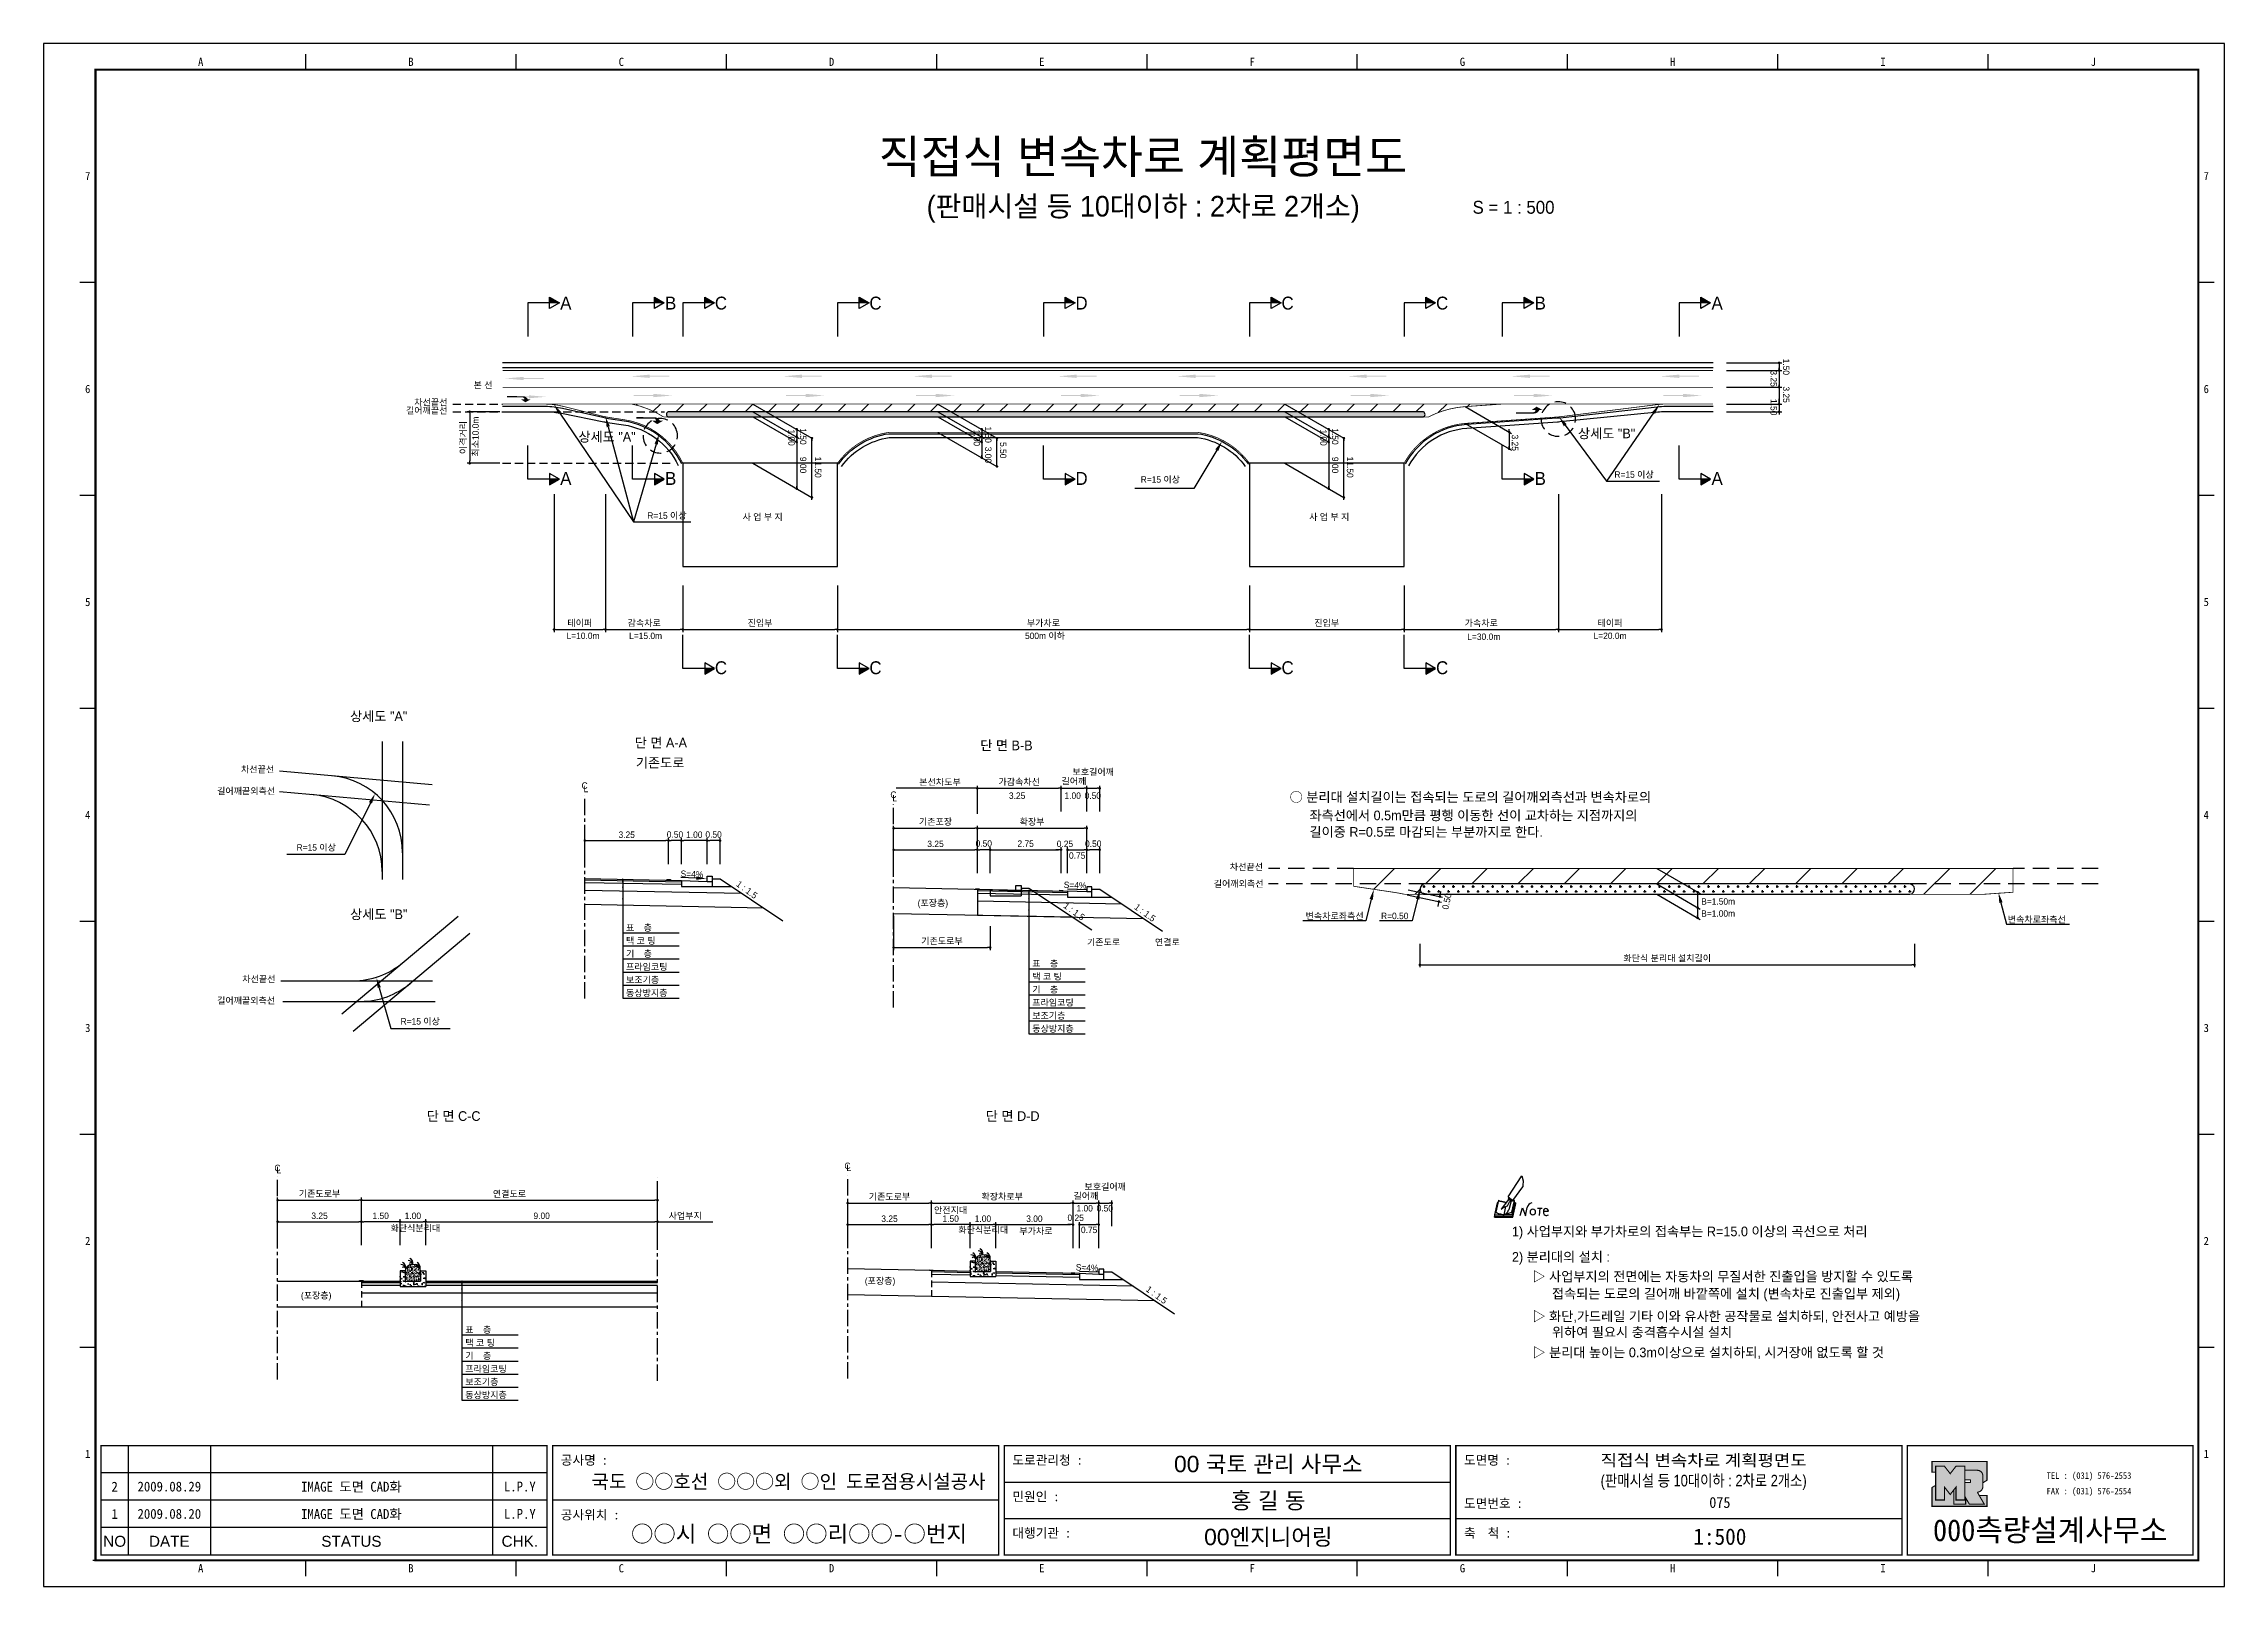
# Model space of a CAD drawing. Header units: millimetres. Extents: x 474 to 898, y 17 to 316.
import ezdxf
from ezdxf.enums import TextEntityAlignment as Align

# ---------------------------------------------------------------- set-up
doc = ezdxf.new("R2010")
doc.units = ezdxf.units.MM
doc.linetypes.add('CENTER', pattern=[50.8, 31.75, -6.35, 6.35, -6.35])
doc.linetypes.add('HIDDEN', pattern=[9.525, 6.35, -3.175])
for name, color, linetype in [('CC-GSTR-0004', 4, 'Continuous'), ('CM-LANE-0030', 30, 'Continuous'), ('CZ-DIMT-0002', 7, 'Continuous'), ('CZ-EXST-0002', 1, 'Continuous'), ('CZ-LIN1-0007', 7, 'Continuous'), ('CZ-LIN2-0003', 3, 'Continuous'), ('CZ-LINE-0001', 7, 'Continuous'), ('CZ-TEXT-BOX0', 7, 'Continuous'), ('TITLE', 7, 'Continuous')]:
    doc.layers.add(name, color=color, linetype=linetype)
doc.styles.add('견고딕', font='arial.ttf')
doc.styles.add('돋움', font='')
doc.styles.add('돋음체', font='')
doc.styles.get('돋움').set_extended_font_data('Dotum')
doc.styles.get('돋음체').set_extended_font_data('DotumChe')

msp = doc.modelspace()

# ---------------------------------------------------------------- texts
at = {"layer": 'CZ-DIMT-0002', "style": '돋움'}
for s, height, p in [('A', 2.5, (575.55, 265.96)), ('B', 2.5, (595.91, 265.96)), ('C', 2.5, (605.67, 265.96)), ('C', 2.5, (635.67, 265.96)), ('D', 2.5, (675.67, 265.96)), ('C', 2.5, (715.67, 265.96)), ('C', 2.5, (745.67, 265.96)), ('B', 2.5, (764.72, 265.96)), ('A', 2.5, (799.06, 265.96)), ('본 선', 1.25, (559.49, 250.06)), ('길어깨끝선', 1.25, (548.54, 245.11)), ('차선끝선', 1.25, (549.34, 246.7)), ('상세도 "B"', 1.875, (777.61, 240.67)), ('상세도 "A"', 1.875, (583.56, 240.01)), ('A', 2.5, (575.55, 231.93)), ('B', 2.5, (595.91, 231.93)), ('D', 2.5, (675.67, 231.93)), ('B', 2.5, (764.72, 231.93)), ('R=15 이상', 1.25, (782.93, 232.68)), ('A', 2.5, (799.06, 231.93)), ('R=15 이상', 1.25, (690.97, 231.73)), ('R=15 이상', 1.25, (595.18, 224.72)), ('사 업 부 지', 1.25, (613.76, 224.46)), ('사 업 부 지', 1.25, (723.76, 224.46)), ('L=10.0m', 1.25, (578.89, 201.39)), ('L=15.0m', 1.25, (591.04, 201.39)), ('500m 이하', 1.25, (668.57, 201.39)), ('L=30.0m', 1.25, (753.76, 201.21)), ('L=20.0m', 1.25, (778.27, 201.39)), ('C', 2.5, (605.67, 195.2)), ('C', 2.5, (635.67, 195.2)), ('C', 2.5, (715.67, 195.2)), ('C', 2.5, (745.67, 195.2)), ('차선끝선', 1.25, (515.72, 175.47)), ('길어깨끝외측선', 1.25, (513.49, 171.27)), ('C', 1.25, (579.2, 172.33)), ('L', 1.25, (579.46, 171.67)), ('C', 1.25, (639.15, 170.56)), ('L', 1.25, (639.41, 169.9)), ('R=15 이상', 1.25, (527.1, 160.32)), ('차선끝선', 1.25, (707.68, 156.57)), ('차선끝선', 1.25, (515.95, 134.79)), ('길어깨끝외측선', 1.25, (513.49, 130.61)), ('R=15 이상', 1.25, (547.29, 126.58)), ('C', 1.25, (519.57, 98.12)), ('L', 1.25, (519.83, 97.73)), ('C', 1.25, (630.23, 98.53)), ('L', 1.25, (630.49, 98.13))]:
    msp.add_text(s, height=height, dxfattribs=at).set_placement(p, align=Align.MIDDLE_CENTER)
for s, rotation, p in [('1.50', 270, (811.85, 255.18)), ('3.25', 270, (809.42, 252.9)), ('1.50', 270, (809.42, 247.35)), ('3.25', 270, (811.85, 249.79)), ('최소10.0m', 90, (558.64, 236.17))]:
    msp.add_text(s, height=1.25, rotation=rotation, dxfattribs=at).set_placement(p)
for s, p in [('3.25', (661.57, 169.75)), ('1.00', (672.36, 169.75)), ('0.50', (676.27, 169.75)), ('길어깨외측선', (701.33, 152.66)), ('(포장층)', (643.85, 148.91)), ('B=1.50m', (795.96, 149.22)), ('표    층', (587.24, 144.13)), ('변속차로좌측선', (719.17, 146.39)), ('R=0.50', (733.81, 146.41)), ('B=1.00m', (795.96, 146.88)), ('변속차로좌측선', (855.49, 145.73)), ('기    층', (587.24, 139.07)), ('택 코 팅', (587.24, 141.6)), ('기존도로', (676.73, 141.31)), ('연결로', (689.92, 141.31)), ('프라임코팅', (587.24, 136.54)), ('표    층', (666.1, 137.19)), ('택 코 팅', (666.1, 134.66)), ('보조기층', (587.24, 134)), ('동상방지층', (587.24, 131.47)), ('기    층', (666.1, 132.13)), ('프라임코팅', (666.1, 129.6)), ('보조기층', (666.1, 127.06)), ('동상방지층', (666.1, 124.53)), ('사업부지', (595.52, 88.23)), ('안전지대', (647.03, 89.32)), ('1.00', (674.69, 89.68)), ('0.50', (678.6, 89.68)), ('화단식분리대', (541.51, 85.83)), ('화단식분리대', (651.76, 85.49)), ('부가차로', (663.6, 85.26)), ('(포장층)', (633.6, 75.59)), ('(포장층)', (524.13, 72.77)), ('표    층', (556.04, 66.12)), ('택 코 팅', (556.04, 63.58)), ('프라임코팅', (556.04, 58.52)), ('기    층', (556.04, 61.05)), ('보조기층', (556.04, 55.99)), ('동상방지층', (556.04, 53.46))]:
    msp.add_text(s, height=1.25, dxfattribs=at).set_placement(p)
for s, p in [('○ 분리대 설치길이는 접속되는 도로의 길어깨외측선과 변속차로의', (716.07, 170.1)), ('좌측선에서 0.5m만큼 평행 이동한 선이 교차하는 지점까지의', (719.92, 166.54)), ('길이중 R=0.5로 마감되는 부분까지로 한다.', (719.92, 163.34)), ('1) 사업부지와 부가차로의 접속부는 R=15.0 이상의 곡선으로 처리', (759.22, 85.81)), ('2) 분리대의 설치 :', (759.22, 80.87)), ('▷ 사업부지의 전면에는 자동차의 무질서한 진출입을 방지할 수 있도록', (763.2, 77.07)), ('접속되는 도로의 길어깨 바깥쪽에 설치 (변속차로 진출입부 제외)', (766.99, 73.74)), ('▷ 화단,가드레일 기타 이와 유사한 공작물로 설치하되, 안전사고 예방을', (763.2, 69.34)), ('▷ 분리대 높이는 0.3m이상으로 설치하되, 시거장애 없도록 할 것', (763.2, 62.33)), ('위하여 필요시 충격흡수시설 설치', (766.99, 66.27))]:
    msp.add_text(s, height=1.875, dxfattribs=at).set_placement(p, align=Align.MIDDLE_LEFT)
for s, rotation, p in [('S=4%', 357.7094, (600.04, 155.15)), ('1 : 1.5', 323.8881, (610.7, 152.12)), ('S=4%', 357.7094, (674.42, 153)), ('1 : 1.5', 323.8881, (674.24, 147.91)), ('1 : 1.5', 323.8881, (687.99, 147.66)), ('S=4%', 357.7094, (676.75, 78.78)), ('1 : 1.5', 323.8881, (690.24, 73.49))]:
    msp.add_text(s, height=1.25, rotation=rotation, dxfattribs=at).set_placement(p, align=Align.MIDDLE_CENTER)
at = {"layer": 'CZ-DIMT-0002', "char_height": 1.25, "attachment_point": 5, "style": '돋움'}
for s, insert, rotation in [('1.00', (619.36, 239.86), 270), ('1.50', (621.62, 240.08), 270), ('1.50', (657.55, 240.42), 270), ('1.00', (722.63, 239.86), 270), ('1.50', (724.9, 240.08), 270), ('1.00', (655.33, 239.81), 270), ('3.00', (657.55, 236.5), 270), ('5.50', (660.44, 237.4), 270), ('3.25', (759.82, 238.86), 270), ('9.00', (621.62, 234.53), 270), ('11.50', (624.51, 234.11), 270), ('9.00', (724.9, 234.53), 270), ('11.50', (727.79, 234.11), 270), ('\\A1;0.50', (746.59, 149.87), 78.0015)]:
    msp.add_mtext(s, dxfattribs=dict(at, insert=insert, rotation=rotation))
at = {"layer": 'CZ-DIMT-0002', "insert": (648.2, 172.94), "char_height": 1.25, "attachment_point": 5, "style": '돋움'}
msp.add_mtext('본선차도부', dxfattribs=at)
at = {"layer": 'CZ-LINE-0001', "insert": (555.7, 239.87), "char_height": 1.25, "attachment_point": 5, "rotation": 90, "style": '돋움'}
msp.add_mtext('\\A1;이격거리', dxfattribs=at)
at = {"layer": 'CZ-LINE-0001', "char_height": 1.25, "attachment_point": 5, "style": '돋움'}
for s, insert in [('\\A1;테이퍼', (578.27, 203.81)), ('\\A1;감속차로', (590.77, 203.81)), ('\\A1;진입부', (613.27, 203.81)), ('\\A1;부가차로', (668.27, 203.81)), ('\\A1;진입부', (723.27, 203.81)), ('\\A1;가속차로', (753.27, 203.81)), ('\\A1;테이퍼', (778.27, 203.81)), ('\\A1;가감속차선', (663.57, 172.99)), ('\\A1;길어깨', (674.19, 173.12)), ('\\A1;보호길어깨', (677.94, 174.91)), ('\\A1;기존포장', (647.32, 165.25)), ('\\A1;확장부', (666.07, 165.25)), ('\\A1;3.25', (587.37, 162.79)), ('\\A1;0.50', (596.74, 162.82)), ('\\A1;1.00', (600.49, 162.79)), ('\\A1;0.50', (604.24, 162.82)), ('\\A1;3.25', (647.32, 161.01)), ('\\A1;0.50', (656.69, 161.09)), ('\\A1;2.75', (664.82, 161.05)), ('\\A1;0.25', (672.45, 161.02)), ('\\A1;0.50', (677.94, 161.04)), ('\\A1;0.75', (674.82, 158.74)), ('\\A1;기존도로부', (648.57, 142.1)), ('\\A1;화단식 분리대 설치길이', (789.37, 138.76)), ('\\A1;기존도로부', (527.74, 93.07)), ('\\A1;연결도로', (564.61, 93.06)), ('\\A1;기존도로부', (638.39, 92.5)), ('\\A1;확장차로{\\fGulimChe|b0|i0|c129|p32;부}', (660.27, 92.51)), ('\\A1;길어깨', (676.52, 92.63)), ('\\A1;보호길어깨', (680.27, 94.42)), ('\\A1;3.25', (527.74, 88.84)), ('\\A1;1.50', (539.61, 88.84)), ('\\A1;1.00', (545.86, 88.84)), ('\\A1;9.00', (570.86, 88.84)), ('\\A1;3.25', (638.39, 88.27)), ('\\A1;1.50', (650.27, 88.28)), ('\\A1;1.00', (656.52, 88.28)), ('\\A1;3.00', (666.52, 88.27)), ('\\A1;0.25', (674.53, 88.45)), ('\\A1;0.75', (677.14, 86.1))]:
    msp.add_mtext(s, dxfattribs=dict(at, insert=insert))
at = {"layer": 'CZ-TEXT-BOX0', "style": '돋움'}
for s, p in [('상세도 "A"', (539.23, 185.78)), ('단 면 A-A', (594, 180.66)), ('기존도로', (593.86, 176.76)), ('단 면 B-B', (661.09, 180.12)), ('상세도 "B"', (539.24, 147.36)), ('단 면 C-C', (553.78, 108.2)), ('단 면 D-D', (662.3, 108.2))]:
    msp.add_text(s, height=1.875, dxfattribs=at).set_placement(p, align=Align.MIDDLE_CENTER)
at = {"layer": 'TITLE', "color": 3, "linetype": 'Continuous', "style": '돋음체'}
for s, p in [('A', (504.67, 312.78)), ('B', (545.49, 312.78)), ('C', (586.32, 312.78)), ('D', (627.14, 312.78)), ('E', (667.96, 312.78)), ('F', (708.79, 312.78)), ('G', (749.61, 312.78)), ('H', (790.44, 312.78)), ('I', (831.26, 312.78)), ('J', (872.09, 312.78)), ('7', (482.74, 290.61)), ('7', (894.01, 290.61)), ('6', (482.74, 249.28)), ('6', (894.01, 249.28)), ('5', (482.74, 207.95)), ('5', (894.01, 207.95)), ('4', (482.74, 166.62)), ('4', (894.01, 166.62)), ('3', (482.74, 125.29)), ('3', (894.01, 125.29)), ('2', (482.74, 83.97)), ('2', (894.01, 83.97)), ('1', (482.74, 42.64)), ('1', (894.01, 42.64)), ('A', (504.67, 20.45)), ('B', (545.49, 20.45)), ('C', (586.32, 20.45)), ('D', (627.14, 20.45)), ('E', (667.96, 20.45)), ('F', (708.79, 20.45)), ('G', (749.61, 20.45)), ('H', (790.44, 20.45)), ('I', (831.26, 20.45)), ('J', (872.09, 20.45))]:
    msp.add_text(s, height=1.59, dxfattribs=at).set_placement(p, align=Align.MIDDLE)
at = {"layer": 'TITLE', "style": '돋움'}
for s, height, p in [('직접식 변속차로 계획평면도', 6.5, (687.59, 294.39)), ('(판매시설 등 10대이하 : 2차로 2개소)', 4, (687.64, 284.76))]:
    msp.add_text(s, height=height, dxfattribs=at).set_placement(p, align=Align.MIDDLE_CENTER)
msp.add_text('S = 1 : 500', height=2.5, dxfattribs=at).set_placement((751.58, 284.55), align=Align.MIDDLE_LEFT)
at = {"layer": 'TITLE', "style": '돋음체'}
for s, p in [('공사명 : ', (574.58, 40.54)), ('도로관리청 :', (662.25, 40.54)), ('도면명 :', (749.92, 40.54)), ('민원인 :', (662.25, 33.46)), ('도면번호 :', (749.92, 32.14)), ('공사위치 :', (574.58, 29.92)), ('대행기관 :', (662.25, 26.39)), ('축  척 :', (749.92, 26.39))]:
    msp.add_text(s, height=1.804, dxfattribs=at).set_placement(p)
at = {"layer": 'TITLE', "color": 7, "linetype": 'Continuous'}
for s, height, style, p in [('00 국토 관리 사무소', 3.1832, '견고딕', (711.92, 40.71)), ('국도 ○○호선 ○○○외 ○인 도로점용시설공사', 2.7, '돋음체', (618.79, 37.32)), ('홍 길 동', 3.183, '견고딕', (711.92, 33.64)), ('○○시 ○○면 ○○리○○-○번지', 3.1832, '돋음체', (620.82, 27.16)), ('00엔지니어링', 3.183, '견고딕', (711.92, 26.56))]:
    msp.add_text(s, height=height, dxfattribs=dict(at, style=style)).set_placement(p, align=Align.MIDDLE)
at = {"layer": 'TITLE', "style": '돋움'}
for s, width, p, p2 in [('직접식 변속차로 계획평면도', 1.010039, (776.45, 40.28), (816.45, 40.28)), ('(판매시설 등 10대이하 : 2차로 2개소)', 0.748613, (776.45, 36.33), (816.45, 36.33))]:
    msp.add_text(s, height=2.25, dxfattribs=dict(at, width=width)).set_placement(p, p2, align=Align.FIT)
at = {"layer": 'TITLE', "color": 180, "style": '돋음체'}
for s, p in [('TEL : (031) 576-2553', (863.02, 37.8)), ('FAX : (031) 576-2554', (863.02, 34.78))]:
    msp.add_text(s, height=1.2733, dxfattribs=at).set_placement(p)
at = {"layer": 'TITLE', "color": 1, "linetype": 'Continuous', "style": '돋음체'}
msp.add_text('2', height=1.91, dxfattribs=at).set_placement((487.97, 36.29), align=Align.MIDDLE)
at = {"layer": 'TITLE', "linetype": 'Continuous'}
for s, height, style, p in [('2009.08.29', 1.91, '돋음체', (498.58, 36.29)), ('L.P.Y', 1.91, '돋음체', (566.62, 36.29)), ('075', 2.122, '돋음체', (799.59, 33.2)), ('1', 1.91, '돋음체', (487.97, 30.99)), ('2009.08.20', 1.91, '돋음체', (498.58, 30.99)), ('L.P.Y', 1.91, '돋음체', (566.62, 30.99)), ('NO', 2.122, '견고딕', (487.97, 25.68)), ('DATE', 2.122, '견고딕', (498.58, 25.68)), ('STATUS', 2.122, '견고딕', (533.93, 25.68)), ('CHK.', 2.122, '견고딕', (566.62, 25.68)), ('1:500', 3.183, '돋음체', (799.59, 26.56))]:
    msp.add_text(s, height=height, dxfattribs=dict(at, style=style)).set_placement(p, align=Align.MIDDLE)
at = {"layer": 'TITLE', "style": '돋음체'}
for p in [(533.93, 36.29), (533.93, 30.99)]:
    msp.add_text('IMAGE 도면 CAD화', height=1.9099, dxfattribs=at).set_placement(p, align=Align.MIDDLE)
at = {"layer": 'TITLE', "color": 180, "style": '돋음체'}
msp.add_text('000측량설계사무소', height=4.244, dxfattribs=at).set_placement((863.72, 25.71), align=Align.CENTER)

# ---------------------------------------------------------------- blocks, each defined once
blk = doc.blocks.new('note')
for p, q in [((0.85, 3.5), (3.53, 7.57)), ((1.8, 2.79), (3.74, 5.46)), ((3.53, 7.57), (3.8, 6.64)), ((3.8, 6.64), (3.69, 5.72)), ((3.69, 5.72), (3.74, 5.46)), ((-1.24, 2.36), (-1.77, 0)), ((-1.77, 0), (1.77, 0)), ((-1.77, 0), (-1.77, -0.3)), ((-1.53, 0.52), (-1.55, 0.54)), ((-1.01, 2.9), (-1.53, 0.52)), ((-1.48, 0.48), (-1.53, 0.52)), ((-1.43, 0.44), (-1.48, 0.48)), ((-1.38, 0.41), (-1.43, 0.44)), ((-1.33, 0.4), (-1.38, 0.41)), ((-1.27, 0.37), (-1.33, 0.4)), ((-1.22, 0.35), (-1.27, 0.37)), ((-1.13, 2.36), (-1.24, 2.36)), ((-1.17, 0.33), (-1.22, 0.35)), ((-1.12, 0.32), (-1.17, 0.33)), ((-1.02, 0.25), (-1.12, 0.32)), ((-0.97, 0.22), (-1.02, 0.25)), ((-1, 2.9), (-1.01, 2.9)), ((-0.98, 2.85), (-1, 2.9)), ((-0.95, 2.8), (-0.98, 2.85)), ((-0.93, 0.21), (-0.97, 0.22)), ((-0.9, 2.75), (-0.95, 2.8)), ((-0.88, 0.19), (-0.93, 0.21)), ((-0.85, 2.72), (-0.9, 2.75)), ((-0.8, 0.18), (-0.88, 0.19)), ((-0.79, 2.69), (-0.85, 2.72)), ((-0.75, 0.17), (-0.8, 0.18)), ((-0.74, 2.68), (-0.79, 2.69)), ((-0.7, 0.16), (-0.75, 0.17)), ((-0.69, 2.65), (-0.74, 2.68)), ((-0.64, 0.15), (-0.7, 0.16)), ((-0.64, 2.65), (-0.69, 2.65)), ((-0.59, 2.63), (-0.64, 2.65)), ((-0.58, 0.14), (-0.64, 0.15)), ((-0.54, 2.62), (-0.59, 2.63)), ((-0.53, 0.13), (-0.58, 0.14)), ((-0.48, 2.61), (-0.54, 2.62)), ((-0.48, 0.12), (-0.53, 0.13)), ((-0.43, 2.61), (-0.48, 2.61)), ((-0.43, 0.11), (-0.48, 0.12)), ((0.75, 2.77), (-0.46, 1.16)), ((0.37, 2.24), (-0.46, 1.16)), ((-0.46, 1.16), (-0.08, 1.47)), ((-0.38, 2.59), (-0.43, 2.61)), ((-0.38, 0.08), (-0.43, 0.11)), ((-0.33, 2.59), (-0.38, 2.59)), ((-0.29, 0.06), (-0.38, 0.08)), ((-0.27, 2.58), (-0.33, 2.59)), ((-0.23, 0.05), (-0.29, 0.06)), ((-0.22, 2.57), (-0.27, 2.58)), ((-0.16, 0.04), (-0.23, 0.05)), ((-0.17, 2.56), (-0.22, 2.57)), ((-0.12, 2.55), (-0.17, 2.56)), ((-0.11, 0.03), (-0.16, 0.04)), ((-0.07, 2.53), (-0.12, 2.55)), ((-0.04, 0.02), (-0.11, 0.03)), ((-0.08, 1.47), (0.72, 1.75)), ((-0.01, 2.51), (-0.07, 2.53)), ((-0.05, -0.3), (-0.05, 0)), ((0, 0), (-0.04, 0.02)), ((0.04, 2.5), (-0.01, 2.51)), ((0.37, 1.63), (0, 0)), ((0, 0), (1.6, 0.53)), ((0, 0), (1.65, 0.18)), ((0, 0.01), (0.06, 0.04)), ((0, -0.3), (0, 0)), ((0.09, 2.48), (0.04, 2.5)), ((0.05, -0.3), (0.05, 0)), ((0.06, 0.04), (0.11, 0.07)), ((0.14, 2.48), (0.09, 2.48)), ((0.11, 0.07), (0.16, 0.09)), ((0.2, 2.47), (0.14, 2.48)), ((0.16, 0.09), (0.21, 0.12)), ((0.26, 2.43), (0.18, 2.46)), ((0.21, 0.12), (0.27, 0.14)), ((0.34, 2.4), (0.26, 2.43)), ((0.27, 0.14), (0.36, 0.19)), ((0.45, 2.37), (0.34, 2.4)), ((0.36, 0.19), (0.41, 0.22)), ((0.41, 0.22), (0.46, 0.27)), ((0.46, 0.27), (0.51, 0.3)), ((0.51, 0.3), (0.56, 0.34)), ((0.56, 0.34), (0.6, 0.4)), ((0.6, 0.4), (0.64, 0.45)), ((0.64, 0.45), (0.67, 0.51)), ((0.67, 0.51), (0.74, 0.58)), ((0.72, 1.75), (1.16, 2.53)), ((0.74, 0.58), (0.79, 0.63)), ((1, 3.1), (0.75, 2.77)), ((0.79, 0.63), (0.83, 0.68)), ((0.83, 0.68), (0.86, 0.73)), ((0.85, 3.5), (1.8, 2.79)), ((1, 3.4), (0.85, 3.21)), ((0.85, 3.21), (1.52, 2.71)), ((0.86, 0.73), (0.89, 0.79)), ((0.89, 0.84), (0.92, 0.89)), ((0.89, 0.79), (0.89, 0.84)), ((0.92, 0.89), (0.96, 0.95)), ((0.96, 0.95), (1.01, 0.97)), ((1.47, 2.74), (1.01, 0.97)), ((1.16, 2.53), (1.37, 2.82)), ((2.13, 2.84), (1.44, 2.63)), ((1.52, 2.71), (1.66, 2.9)), ((1.6, 0.53), (2.13, 2.84)), ((1.65, 0.18), (2.19, 2.48)), ((1.77, 0), (2.3, 2.36)), ((1.77, -0.3), (2.3, 2.07)), ((1.77, -0.38), (2.3, 1.99)), ((1.77, -0.44), (2.3, 1.93)), ((1.77, 0), (1.77, -0.3)), ((2.19, 2.48), (2.04, 2.47)), ((2.3, 2.36), (2.16, 2.36)), ((2.3, 2.36), (2.3, 2.07)), ((3.21, -0.08), (3.68, 1.4)), ((3.68, 1.4), (4.26, -0.14)), ((4.26, -0.14), (4.56, 1.44)), ((6.55, 1.34), (7.46, 1.34)), ((7.01, 1.34), (6.87, -0.11)), ((7.71, 0.77), (7.71, 0.55)), ((7.71, 0.77), (8.67, 0.77)), ((-1.77, -0.3), (1.77, -0.3)), ((-1.77, -0.43), (-1.77, -0.3)), ((-1.77, -0.37), (1.77, -0.37)), ((-1.77, -0.43), (1.77, -0.43))]:
    blk.add_line(p, q)
for centre, major_axis, start_param, end_param in [((0.4, 2.31), (0.0702, 0.0702), 3.283946, 6.425539), ((5.68, 1.23), (-0.806, 0.806), -0.591174, 0.597824), ((5.66, 0.58), (-0.378, 0.378), 3.926991, 10.210176), ((8.3, 0.49), (0.422, 0.422), 2.265602, 4.634911), ((8.19, 0.77), (-0.342, 0.342), 3.926991, 7.068583)]:
    blk.add_ellipse(centre, major_axis=major_axis, ratio=1, start_param=start_param, end_param=end_param)
blk = doc.blocks.new('_Dot')
at = {"color": 0, "linetype": 'ByBlock', "lineweight": -2}
blk.add_line((-0.5, 0), (-1, 0), dxfattribs=at)
at = {"color": 0, "linetype": 'ByBlock', "const_width": 0.5}
blk.add_lwpolyline([(-0.25, 0, 1), (0.25, 0, 1)], format="xyb", close=True, dxfattribs=at)

# ---------------------------------------------------------------- hatches: boundary and pattern name
at = {"layer": 'CM-LANE-0030'}
h = msp.add_hatch(dxfattribs=at)
h.set_pattern_fill('ANSI31', color=256, style=0)
h.set_pattern_definition([(45, (-506.971, -418.9762), (-2.245064, 2.245064), [])])
h.paths.add_polyline_path([(741.86, 244.87, -0.768606), (742.11, 243.93, 0.001764), (741.99, 243.87), (743.03, 243.87, -0.102655), (750.17, 245.87), (757.33, 246.37), (588.35, 246.37, -0.092011), (594.52, 243.87), (595.42, 243.87, 0.002052), (595.29, 243.96, -0.737198), (595.57, 244.87)])
at = {"layer": 'CZ-EXST-0002'}
h = msp.add_hatch(dxfattribs=at)
h.set_pattern_fill('AR-SAND', color=256, scale=0.01, style=0)
h.set_pattern_definition([(37.5, (-454.0996, 3560.8853), (-0.016000313, 0.489413237), [0, -0.38608, 0, -0.4318, 0, -0.41275]), (7.5, (-454.0996, 3560.8853), (0.44952328, 0.7168251), [0, -0.20828, 0, -0.34798, 0, -0.13335]), (327.5, (-454.412, 3560.8853), (0.79099237, 0.001437185), [0, -0.127, 0, -0.4572, 0, -0.5969]), (317.5, (-454.412, 3560.8853), (0.76355645, 0.22292932), [0, -0.0635, 0, -0.29972, 0, -0.3429])])
edge = h.paths.add_edge_path()
edge.add_ellipse((656.52, 80.04), major_axis=(-1.5, 0), ratio=0.829212, start_angle=180, end_angle=360)
edge.add_line((655.02, 80.04), (655.02, 78.04))
edge.add_line((655.02, 78.04), (658.02, 78.04))
edge.add_line((658.02, 78.04), (658.02, 80.04))
h = msp.add_hatch(dxfattribs=at)
h.set_pattern_fill('AR-CONC', color=256, scale=0.01, style=0)
h.set_pattern_definition([(50, (-564.7575, 3558.9985), (1.8218467, -0.15939086), [0.1905, -2.0955]), (355, (-564.7575, 3558.9985), (-0.3524283, 1.9105664), [0.1524, -1.6764]), (100.451, (-564.6057, 3558.9852), (1.469425, 1.7511669), [0.1619, -1.7809]), (46.1842, (-564.7575, 3559.5065), (2.7107904, -0.4204233), [0.28575, -3.14325]), (96.6356, (-564.5316, 3559.4714), (2.3740423, 2.4742556), [0.24285, -2.67135]), (351.184, (-564.7575, 3559.5065), (2.374046, 2.4742512), [0.2286, -2.5146]), (21, (-564.5035, 3559.3795), (1.5161488, -1.0226552), [0.1905, -2.0955]), (326, (-564.5035, 3559.3795), (0.6180203, 1.8418797), [0.1524, -1.6764]), (71.4514, (-564.3772, 3559.2943), (2.1341649, 0.8192286), [0.1619, -1.7809]), (37.5, (-564.75754, 3558.9985), (0.03088603, 0.84555039), [0, -1.65608, 0, -1.7018, 0, -1.68275]), (7.5, (-564.7575, 3558.9985), (0.66819663, 1.00180575), [0, -0.97028, 0, -1.61798, 0, -0.64135]), (327.5, (-565.32396, 3558.9985), (1.35590595, -0.05728744), [0, -0.635, 0, -1.9812, 0, -2.6289]), (317.5, (-565.578, 3558.9985), (1.4812918, 0.2542649), [0, -0.8255, 0, -1.31572, 0, -1.8669])])
h.paths.add_polyline_path([(548.36, 75.15), (548.36, 78.15), (547.36, 78.15), (547.36, 76.15), (544.36, 76.15), (544.36, 78.15), (543.36, 78.15), (543.36, 75.15)])
h = msp.add_hatch(dxfattribs=at)
h.set_pattern_fill('AR-SAND', color=256, scale=0.01, style=0)
h.set_pattern_definition([(37.5, (-564.75754, 3558.99847), (-0.016000313, 0.489413237), [0, -0.38608, 0, -0.4318, 0, -0.41275]), (7.5, (-564.75754, 3558.9985), (0.44952328, 0.7168251), [0, -0.20828, 0, -0.34798, 0, -0.13335]), (327.5, (-565.06996, 3558.99847), (0.79099237, 0.001437185), [0, -0.127, 0, -0.4572, 0, -0.5969]), (317.5, (-565.06996, 3558.9985), (0.76355645, 0.22292932), [0, -0.0635, 0, -0.29972, 0, -0.3429])])
edge = h.paths.add_edge_path()
edge.add_ellipse((545.86, 78.15), major_axis=(-1.5, 0), ratio=0.829212, start_angle=180, end_angle=360)
edge.add_line((544.36, 78.15), (544.36, 76.15))
edge.add_line((544.36, 76.15), (547.36, 76.15))
edge.add_line((547.36, 76.15), (547.36, 78.15))
h = msp.add_hatch(dxfattribs=at)
h.set_pattern_fill('AR-CONC', color=256, scale=0.01, style=0)
h.set_pattern_definition([(50, (-454.0996, 3560.8853), (1.8218467, -0.15939086), [0.1905, -2.0955]), (355, (-454.0996, 3560.8853), (-0.3524283, 1.9105664), [0.1524, -1.6764]), (100.451, (-453.9478, 3560.872), (1.469425, 1.7511669), [0.1619, -1.7809]), (46.1842, (-454.0996, 3561.3933), (2.7107904, -0.4204233), [0.28575, -3.14325]), (96.6356, (-453.8737, 3561.3583), (2.3740423, 2.4742556), [0.24285, -2.67135]), (351.184, (-454.0996, 3561.3933), (2.374046, 2.4742512), [0.2286, -2.5146]), (21, (-453.8456, 3561.2663), (1.5161488, -1.0226552), [0.1905, -2.0955]), (326, (-453.8456, 3561.2663), (0.6180203, 1.8418797), [0.1524, -1.6764]), (71.4514, (-453.7193, 3561.181), (2.1341649, 0.8192286), [0.1619, -1.7809]), (37.5, (-454.0996, 3560.8853), (0.03088603, 0.84555039), [0, -1.65608, 0, -1.7018, 0, -1.68275]), (7.5, (-454.0996, 3560.8853), (0.66819663, 1.00180575), [0, -0.97028, 0, -1.61798, 0, -0.64135]), (327.5, (-454.666, 3560.8853), (1.35590595, -0.05728744), [0, -0.635, 0, -1.9812, 0, -2.6289]), (317.5, (-454.92, 3560.8853), (1.4812918, 0.2542649), [0, -0.8255, 0, -1.31572, 0, -1.8669])])
h.paths.add_polyline_path([(659.02, 77.04), (659.02, 80.04), (658.02, 80.04), (658.02, 78.04), (655.02, 78.04), (655.02, 80.04), (654.02, 80.04), (654.02, 77.04)])
at = {"layer": 'CZ-LIN1-0007'}
for points in [[(567.4, 251.65), (567.4, 251.44), (571.22, 251.44), (571.22, 251.22), (567.4, 251.22), (567.4, 251.01), (563.75, 251.33)], [(591.83, 252.08), (591.83, 251.86), (595.66, 251.86), (595.66, 251.65), (591.83, 251.65), (591.83, 251.43), (588.18, 251.75)], [(621.39, 252.08), (621.39, 251.86), (625.22, 251.86), (625.22, 251.65), (621.39, 251.65), (621.39, 251.43), (617.74, 251.75)], [(646.63, 252.08), (646.63, 251.86), (650.46, 251.86), (650.46, 251.65), (646.63, 251.65), (646.63, 251.43), (642.98, 251.75)], [(674.75, 252.08), (674.75, 251.86), (678.58, 251.86), (678.58, 251.65), (674.75, 251.65), (674.75, 251.43), (671.1, 251.75)], [(697.82, 252.08), (697.82, 251.86), (701.65, 251.86), (701.65, 251.65), (697.82, 251.65), (697.82, 251.43), (694.17, 251.75)], [(730.99, 252.08), (730.99, 251.86), (734.82, 251.86), (734.82, 251.65), (730.99, 251.65), (730.99, 251.43), (727.34, 251.75)], [(762.72, 252.08), (762.72, 251.86), (766.54, 251.86), (766.54, 251.65), (762.72, 251.65), (762.72, 251.43), (759.07, 251.75)], [(791.69, 252.08), (791.69, 251.86), (795.51, 251.86), (795.51, 251.65), (791.69, 251.65), (791.69, 251.43), (788.04, 251.75)], [(567.28, 247.89, -0.267976), (568.18, 247.28), (568.74, 247.29), (567.7, 246.71), (566.87, 247.28), (567.48, 247.28, 0.504994), (567.21, 247.65), (564.16, 247.67), (564.16, 247.91)], [(568.41, 248.06), (568.41, 247.87), (564.98, 247.87), (564.98, 247.68), (568.41, 247.68), (568.41, 247.49), (571.68, 247.77)], [(592.57, 248.35), (592.57, 248.13), (588.74, 248.13), (588.74, 247.92), (592.57, 247.92), (592.57, 247.7), (596.22, 248.02)], [(622.13, 248.35), (622.13, 248.13), (618.3, 248.13), (618.3, 247.92), (622.13, 247.92), (622.13, 247.7), (625.78, 248.02)], [(647.36, 248.35), (647.36, 248.13), (643.54, 248.13), (643.54, 247.92), (647.36, 247.92), (647.36, 247.7), (651.02, 248.02)], [(675.48, 248.35), (675.48, 248.13), (671.66, 248.13), (671.66, 247.92), (675.48, 247.92), (675.48, 247.7), (679.14, 248.02)], [(698.56, 248.35), (698.56, 248.13), (694.73, 248.13), (694.73, 247.92), (698.56, 247.92), (698.56, 247.7), (702.21, 248.02)], [(731.73, 248.35), (731.73, 248.13), (727.9, 248.13), (727.9, 247.92), (731.73, 247.92), (731.73, 247.7), (735.38, 248.02)], [(763.45, 248.35), (763.45, 248.13), (759.63, 248.13), (759.63, 247.92), (763.45, 247.92), (763.45, 247.7), (767.1, 248.02)], [(763.52, 244.52, 0.267976), (764.55, 245.2), (765.18, 245.2), (764.01, 245.86), (763.07, 245.21), (763.76, 245.21, -0.504994), (763.45, 244.79), (759.99, 244.77), (759.99, 244.5)], [(792.42, 248.35), (792.42, 248.13), (788.6, 248.13), (788.6, 247.92), (792.42, 247.92), (792.42, 247.7), (796.07, 248.02)], [(592.8, 243.81, -0.267976), (593.82, 243.13), (594.45, 243.13), (593.28, 242.47), (592.34, 243.12), (593.03, 243.12, 0.504994), (592.72, 243.54), (589.26, 243.56), (589.26, 243.83)], [(595.87, 153.97), (595.87, 154.1), (595.12, 154.11), (595.12, 153.99)], [(655.82, 152.2), (655.82, 152.32), (655.07, 152.34), (655.07, 152.21)], [(672.07, 151.87), (672.07, 152), (671.32, 152.01), (671.32, 151.89)], [(536.24, 76.15), (536.24, 76.28), (535.49, 76.28), (535.49, 76.15)], [(646.89, 78.2), (646.89, 78.32), (646.14, 78.34), (646.14, 78.21)], [(674.39, 77.65), (674.39, 77.77), (673.64, 77.79), (673.64, 77.66)]]:
    msp.add_hatch(color=256, dxfattribs=at).paths.add_polyline_path(points)
at = {"layer": 'CZ-LIN2-0003'}
h = msp.add_hatch(dxfattribs=at)
h.set_pattern_fill('CROSS', color=256, scale=0.075, style=0)
h.set_pattern_definition([(0, (-506.97093, -418.9762), (0.47625, 0.47625), [0.238125, -0.714375]), (90, (-506.85187, -419.09526), (-0.47625, 0.47625), [0.238125, -0.714375])])
h.paths.add_polyline_path([(741.99, 243.87, -0.001764), (742.11, 243.93, 0.768606), (741.86, 244.87), (595.57, 244.87, 0.737198), (595.29, 243.96, -0.002052), (595.42, 243.87)])
h = msp.add_hatch(dxfattribs=at)
h.set_pattern_fill('CROSS', color=256, scale=0.15, style=0)
h.set_pattern_definition([(0, (409.5044, -305.4092), (0.9525, 0.9525), [0.47625, -1.42875]), (90, (409.7425, -305.6473), (-0.9525, 0.9525), [0.47625, -1.42875])])
h.paths.add_polyline_path([(742.41, 153.24, 0.857281), (742.11, 151.28, -0.001024), (742.25, 151.24), (836.38, 151.24, 1), (836.38, 153.24)])
at = {"layer": 'CZ-LINE-0001'}
for points in [[(572.39, 267.14), (572.39, 266.04), (574.3, 266.04)], [(592.75, 267.14), (592.75, 266.04), (594.66, 266.04)], [(602.51, 267.14), (602.51, 266.04), (604.41, 266.04)], [(632.51, 267.14), (632.51, 266.04), (634.41, 266.04)], [(672.51, 267.14), (672.51, 266.04), (674.41, 266.04)], [(712.51, 267.14), (712.51, 266.04), (714.41, 266.04)], [(742.51, 267.14), (742.51, 266.04), (744.41, 266.04)], [(761.57, 267.14), (761.57, 266.04), (763.47, 266.04)], [(795.9, 267.14), (795.9, 266.04), (797.8, 266.04)], [(574.3, 231.79), (572.39, 231.79), (572.39, 230.7)], [(594.66, 231.79), (592.75, 231.79), (592.75, 230.7)], [(674.41, 231.79), (672.51, 231.79), (672.51, 230.7)], [(763.47, 231.79), (761.57, 231.79), (761.57, 230.7)], [(797.8, 231.79), (795.9, 231.79), (795.9, 230.7)], [(604.41, 195.07), (602.51, 195.07), (602.51, 193.97)], [(634.41, 195.07), (632.51, 195.07), (632.51, 193.97)], [(714.41, 195.07), (712.51, 195.07), (712.51, 193.97)], [(744.41, 195.07), (742.51, 195.07), (742.51, 193.97)]]:
    msp.add_hatch(color=256, dxfattribs=at).paths.add_polyline_path(points)
at = {"layer": 'TITLE', "ltscale": 150}
h = msp.add_hatch(color=8, dxfattribs=at)
edge = h.paths.add_edge_path()
edge.add_line((851.45, 41.16), (840.78, 41.16))
edge.add_line((840.78, 41.16), (840.78, 39.08))
edge.add_line((840.78, 39.08), (841.49, 39.08))
edge.add_line((841.49, 39.08), (841.49, 40.26))
edge.add_line((841.49, 40.26), (843.18, 40.26))
edge.add_line((843.18, 40.26), (844.31, 38.8))
edge.add_line((844.31, 38.8), (845.44, 40.26))
edge.add_line((845.44, 40.26), (847.13, 40.26))
edge.add_line((847.13, 40.26), (847.13, 39.46))
edge.add_line((847.13, 39.46), (849.57, 39.46))
edge.add_arc((849.57, 38.39), 1.07, 0, 90, ccw=False)
edge.add_line((850.64, 38.39), (850.64, 37.02))
edge.add_line((850.64, 37.02), (851.45, 37.53))
edge.add_line((851.45, 37.53), (851.45, 41.16))
h.paths.add_polyline_path([(845, 35.64), (844.31, 34.76), (843.18, 36.21), (843.18, 33.7), (841.49, 33.7), (841.49, 36.55), (840.78, 36.11), (840.78, 32.47), (851.45, 32.47), (851.45, 34.55), (849.95, 34.55), (850.91, 32.9), (848.01, 32.9), (847.31, 34.11), (847.31, 32.9), (845, 32.9)])
msp.add_hatch(color=5, dxfattribs=at).paths.add_polyline_path([(847.13, 40.26), (845.44, 40.26), (844.31, 38.8), (843.18, 40.26), (841.49, 40.26), (841.49, 33.7), (843.18, 33.7), (843.18, 36.21), (844.31, 34.76), (845.44, 36.21), (845.44, 33.7), (847.13, 33.7)])
h = msp.add_hatch(color=161, dxfattribs=at)
edge = h.paths.add_edge_path()
edge.add_arc((849.57, 38.39), 1.07, 0, 90)
edge.add_line((849.57, 39.46), (847.13, 39.46))
edge.add_line((847.13, 39.46), (847.13, 37.61))
edge.add_line((847.13, 37.61), (848.13, 37.61))
edge.add_arc((848.13, 37.49), 0.113, 0, 90, ccw=False)
edge.add_line((848.24, 37.49), (848.24, 37.18))
edge.add_arc((848.13, 37.18), 0.113, 270, 360, ccw=False)
edge.add_line((848.13, 37.07), (847.13, 37.07))
edge.add_line((847.13, 37.07), (847.13, 33.7))
edge.add_line((847.13, 33.7), (845.44, 33.7))
edge.add_line((845.44, 33.7), (845.44, 36.21))
edge.add_line((845.44, 36.21), (845, 35.64))
edge.add_line((845, 35.64), (845, 32.9))
edge.add_line((845, 32.9), (847.31, 32.9))
edge.add_line((847.31, 32.9), (847.31, 34.11))
edge.add_line((847.31, 34.11), (848.01, 32.9))
edge.add_line((848.01, 32.9), (850.91, 32.9))
edge.add_line((850.91, 32.9), (849.57, 35.22))
edge.add_arc((849.57, 36.29), 1.07, 270, 360)
edge.add_line((850.64, 36.29), (850.64, 38.39))

# ---------------------------------------------------------------- linework, layer by layer
at = {"color": 0, "linetype": 'ByBlock', "lineweight": -2}
for p, q in [((811.1, 254.12), (811.1, 253.87)), ((811.1, 253.12), (811.1, 253.37)), ((811.1, 252.62), (811.1, 252.37)), ((811.1, 249.87), (811.1, 250.12)), ((811.1, 249.37), (811.1, 249.12)), ((811.1, 246.62), (811.1, 246.87)), ((811.1, 246.62), (811.1, 246.87)), ((758.67, 241.22), (758.67, 241.47)), ((811.1, 244.62), (811.1, 244.37)), ((811.1, 244.62), (811.1, 244.37)), ((620.37, 241.21), (620.37, 240.96)), ((620.37, 240.21), (620.37, 240.46)), ((620.37, 239.71), (620.37, 239.46)), ((620.37, 239.21), (620.37, 239.46)), ((623.33, 239.5), (623.33, 239.25)), ((656.29, 241.21), (656.29, 240.96)), ((656.29, 240.21), (656.29, 240.46)), ((656.29, 239.71), (656.29, 239.46)), ((656.29, 239.21), (656.29, 239.46)), ((659.25, 239.5), (659.25, 239.25)), ((723.65, 241.21), (723.65, 240.96)), ((723.65, 240.21), (723.65, 240.46)), ((723.65, 239.71), (723.65, 239.46)), ((723.65, 239.21), (723.65, 239.46)), ((726.6, 239.5), (726.6, 239.25)), ((758.67, 240.72), (758.67, 240.47)), ((758.67, 237.97), (758.67, 238.22)), ((656.29, 236.21), (656.29, 236.46)), ((659.25, 234.5), (659.25, 234.75)), ((620.37, 230.21), (620.37, 230.46)), ((623.33, 228.5), (623.33, 228.75)), ((723.65, 230.21), (723.65, 230.46)), ((726.6, 228.5), (726.6, 228.75)), ((655.19, 171.8), (654.94, 171.8)), ((744.98, 149.58), (744.93, 149.33)), ((745.29, 151.04), (745.34, 151.29)), ((795.27, 151.4), (795.27, 151.15)), ((795.27, 148.4), (795.27, 148.15)), ((795.27, 146.9), (795.27, 147.15)), ((593.61, 87.7), (593.86, 87.7))]:
    msp.add_line(p, q, dxfattribs=at)
at = {"color": 0, "linetype": 'ByBlock', "const_width": 0.25}
for points in [[(811.1, 254.24, 1), (811.1, 254.49, 1)], [(811.1, 252.74, 1), (811.1, 252.99, 1)], [(811.1, 252.99, 1), (811.1, 252.74, 1)], [(811.1, 249.49, 1), (811.1, 249.74, 1)], [(811.1, 249.74, 1), (811.1, 249.49, 1)], [(811.1, 246.49, 1), (811.1, 246.24, 1)], [(811.1, 246.49, 1), (811.1, 246.24, 1)], [(620.37, 241.34, 1), (620.37, 241.59, 1)], [(656.29, 241.34, 1), (656.29, 241.59, 1)], [(723.65, 241.34, 1), (723.65, 241.59, 1)], [(811.1, 244.74, 1), (811.1, 244.99, 1)], [(811.1, 244.74, 1), (811.1, 244.99, 1)], [(620.37, 239.84, 1), (620.37, 240.09, 1)], [(620.37, 240.09, 1), (620.37, 239.84, 1)], [(620.37, 239.09, 1), (620.37, 238.84, 1)], [(623.33, 239.63, 1), (623.33, 239.88, 1)], [(656.29, 239.84, 1), (656.29, 240.09, 1)], [(656.29, 240.09, 1), (656.29, 239.84, 1)], [(656.29, 239.09, 1), (656.29, 238.84, 1)], [(659.25, 239.63, 1), (659.25, 239.88, 1)], [(723.65, 240.09, 1), (723.65, 239.84, 1)], [(723.65, 239.84, 1), (723.65, 240.09, 1)], [(723.65, 239.09, 1), (723.65, 238.84, 1)], [(726.6, 239.63, 1), (726.6, 239.88, 1)], [(758.67, 241.09, 1), (758.67, 240.84, 1)], [(758.67, 240.84, 1), (758.67, 241.09, 1)], [(758.67, 237.84, 1), (758.67, 237.59, 1)], [(656.29, 236.09, 1), (656.29, 235.84, 1)], [(659.25, 234.38, 1), (659.25, 234.13, 1)], [(620.37, 230.09, 1), (620.37, 229.84, 1)], [(723.65, 230.09, 1), (723.65, 229.84, 1)], [(623.33, 228.38, 1), (623.33, 228.13, 1)], [(726.6, 228.38, 1), (726.6, 228.13, 1)], [(655.32, 171.8, 1), (655.57, 171.8, 1)], [(745.01, 149.7, 1), (745.06, 149.94, 1)], [(745.27, 150.92, 1), (745.21, 150.68, 1)], [(795.27, 151.53, 1), (795.27, 151.78, 1)], [(795.27, 148.53, 1), (795.27, 148.78, 1)], [(795.27, 146.78, 1), (795.27, 146.53, 1)], [(593.49, 87.7, 1), (593.24, 87.7, 1)]]:
    msp.add_lwpolyline(points, format="xyb", close=True, dxfattribs=at)
at = {"layer": 'CC-GSTR-0004'}
for p, q in [((597.99, 153.93), (597.99, 152.73)), ((597.99, 153.93), (602.99, 153.73)), ((597.99, 152.73), (603.99, 152.73)), ((602.99, 153.73), (602.99, 154.73)), ((602.99, 154.73), (603.99, 154.73)), ((602.99, 153.73), (603.99, 153.73)), ((603.99, 154.73), (603.99, 152.73))]:
    msp.add_line(p, q, dxfattribs=at)
for points in [[(798.27, 254.37), (563.27, 254.37)], [(798.27, 253.37), (563.27, 253.37)], [(677.69, 151.7), (676.69, 151.7), (672.94, 151.85), (672.94, 150.7), (677.69, 150.7), (677.69, 152.7), (676.69, 152.7), (676.69, 151.7)], [(680.02, 77.48), (679.02, 77.48), (675.27, 77.63), (675.27, 76.48), (680.02, 76.48), (680.02, 78.48), (679.02, 78.48), (679.02, 77.48)]]:
    msp.add_lwpolyline(points, dxfattribs=at)
for points in [[(598.05, 234.76, 0.250676), (586.88, 243.07), (583.81, 243.53), (583.81, 243.53, -0.018175), (582.74, 243.74), (582.74, 243.74), (574.9, 245.5), (574.9, 245.5, 0.055452), (571.6, 245.87), (563.27, 245.87)], [(798.27, 245.87), (789.11, 245.87, 0.028022), (787.44, 245.77), (787.44, 245.77), (768.59, 243.65), (768.59, 243.65, -0.010735), (767.95, 243.6), (767.95, 243.6), (750.41, 242.38, 0.255576), (738.49, 234.75)], [(563.27, 244.87), (571.78, 244.87, -0.049659), (574.74, 244.57), (582.91, 242.93, 0.012396), (583.64, 242.8), (586.77, 242.33, -0.250676), (597.37, 234.44)], [(798.27, 244.87), (789.02, 244.87, 0.024952), (787.53, 244.79), (768.5, 242.89, -0.007667), (768.04, 242.85), (750.46, 241.63, 0.255576), (739.15, 234.39)], [(628.47, 234.72, -0.202063), (638.29, 240.62), (698.25, 240.62, -0.202063), (708.07, 234.72, -0.202063)], [(629.08, 234.28, -0.201084), (638.35, 239.87), (698.2, 239.87, -0.201084), (707.46, 234.28, -0.201084)]]:
    msp.add_lwpolyline(points, format="xyb", dxfattribs=at)
at = {"layer": 'CM-LANE-0030'}
for p, q in [((732.41, 152.2), (736.45, 156.24)), ((742.43, 153.24), (745.43, 156.24)), ((751.41, 153.24), (754.41, 156.24)), ((760.39, 153.24), (763.39, 156.24)), ((769.37, 153.24), (772.37, 156.24)), ((778.35, 153.24), (781.35, 156.24)), ((787.33, 153.24), (790.33, 156.24)), ((796.31, 153.24), (799.31, 156.24)), ((805.29, 153.24), (808.29, 156.24)), ((814.27, 153.24), (817.27, 156.24)), ((823.25, 153.24), (826.25, 156.24)), ((832.23, 153.24), (835.23, 156.24)), ((839.21, 151.24), (844.21, 156.24)), ((848.19, 151.24), (853.19, 156.24)), ((740.43, 151.24), (741.41, 152.22))]:
    msp.add_line(p, q, dxfattribs=at)
at = {"layer": 'CM-LANE-0030', "const_width": 0.15}
msp.add_lwpolyline([(798.27, 249.62), (563.27, 249.62)], dxfattribs=at)
for points in [[(588.35, 246.37), (757.33, 246.37), (750.17, 245.87, 0.102655), (743.03, 243.87), (594.52, 243.87, 0.092011)], [(856.51, 156.24), (856.51, 151.63), (850.89, 151.24), (738.37, 151.24, 0.015132), (736.2, 151.63), (728.48, 152.79), (728.48, 156.24)]]:
    msp.add_lwpolyline(points, format="xyb", close=True, dxfattribs=at)
at = {"layer": 'CZ-EXST-0002'}
for p, q in [((539.89, 180.87), (539.89, 154.09)), ((543.87, 180.87), (543.87, 154.09)), ((549.58, 172.5), (519.99, 175.14)), ((549.09, 168.53), (519.99, 171.12)), ((639.19, 152.53), (657.94, 152.15)), ((662.94, 152.95), (663.94, 152.95)), ((662.94, 151.95), (662.94, 152.95)), ((663.94, 152.95), (663.94, 150.95)), ((663.94, 152.45), (665.44, 152.45)), ((665.44, 152.45), (677.64, 144.32)), ((657.94, 152.15), (662.94, 151.95)), ((657.94, 152.15), (657.94, 150.95)), ((657.94, 150.95), (663.94, 150.95)), ((662.94, 151.95), (663.94, 151.95)), ((532.1, 128.03), (554.65, 147.02)), ((639.19, 147.53), (673.87, 146.83)), ((534.3, 124.66), (556.91, 143.69)), ((520.22, 134.45), (549.7, 134.45)), ((520.64, 130.45), (550.18, 130.45)), ((646.52, 78.2), (630.27, 78.53)), ((519.61, 76.15), (535.86, 76.15)), ((646.52, 73.2), (630.27, 73.53)), ((519.61, 71.15), (535.86, 71.15))]:
    msp.add_line(p, q, dxfattribs=at)
at = {"layer": 'CZ-LIN1-0007'}
for p, q in [((595.12, 154.11), (595.87, 154.1)), ((595.12, 153.99), (595.87, 153.97)), ((595.87, 154.1), (595.87, 153.97)), ((655.07, 152.34), (655.82, 152.32)), ((655.07, 152.21), (655.82, 152.2)), ((655.82, 152.32), (655.82, 152.2)), ((671.32, 152.01), (672.07, 152)), ((671.32, 151.89), (672.07, 151.87)), ((672.07, 152), (672.07, 151.87)), ((535.49, 76.15), (535.49, 76.28)), ((535.49, 76.28), (536.24, 76.28)), ((536.24, 76.28), (536.24, 76.15)), ((646.14, 78.21), (646.14, 78.34)), ((646.14, 78.34), (646.89, 78.32)), ((646.89, 78.2), (646.14, 78.21)), ((646.89, 78.32), (646.89, 78.2)), ((673.64, 77.79), (674.39, 77.77)), ((673.64, 77.66), (673.64, 77.79)), ((674.39, 77.65), (673.64, 77.66)), ((674.39, 77.77), (674.39, 77.65)), ((536.24, 76.15), (535.49, 76.15))]:
    msp.add_line(p, q, dxfattribs=at)
at = {"layer": 'CZ-LIN1-0007', "const_width": 0.15}
msp.add_lwpolyline([(798.27, 252.87), (563.27, 252.87)], dxfattribs=at)
for points in [[(598.27, 234.87, 0.250676), (586.92, 243.32), (583.98, 243.76), (583.98, 243.76, -0.024027), (582.57, 244.04), (582.57, 244.04), (575.06, 245.92), (575.06, 245.92, 0.061321), (571.42, 246.37), (563.27, 246.37)], [(798.27, 246.37), (789.21, 246.37, 0.031099), (787.34, 246.25), (787.34, 246.25), (768.68, 243.92), (768.68, 243.92, -0.01381), (767.86, 243.84), (750.39, 242.63), (750.39, 242.63, 0.255576), (738.27, 234.87)], [(628.27, 234.87, -0.202373), (638.27, 240.87), (698.27, 240.87, -0.202373), (708.27, 234.87)]]:
    msp.add_lwpolyline(points, format="xyb", dxfattribs=at)
at = {"layer": 'CZ-LIN1-0007', "linetype": 'HIDDEN', "const_width": 0.15}
for points in [[(571.42, 246.37), (588.35, 246.37)], [(757.33, 246.37), (789.21, 246.37)]]:
    msp.add_lwpolyline(points, dxfattribs=at)
at = {"layer": 'CZ-LIN2-0003'}
for p, q in [((579.24, 154.3), (597.99, 153.93)), ((579.24, 154.05), (597.99, 153.68)), ((579.24, 153.55), (597.99, 153.18)), ((603.99, 154.23), (605.49, 154.23)), ((603.99, 152.73), (607.74, 152.73)), ((605.49, 154.23), (617.69, 146.09)), ((579.24, 152.05), (609.67, 151.45)), ((579.24, 149.3), (613.92, 148.61)), ((655.44, 152.2), (655.44, 147.2)), ((655.44, 152.2), (672.94, 151.85)), ((655.44, 151.95), (672.94, 151.6)), ((655.44, 151.45), (672.94, 151.1)), ((655.44, 149.95), (683.4, 149.39)), ((677.69, 152.2), (679.19, 152.2)), ((677.69, 150.7), (681.44, 150.7)), ((679.19, 152.2), (691.39, 144.07)), ((655.44, 147.2), (687.66, 146.56)), ((544.36, 78.15), (543.36, 78.15)), ((543.36, 78.15), (543.36, 75.15)), ((544.36, 78.15), (544.36, 76.15)), ((547.36, 78.15), (547.36, 76.15)), ((547.36, 78.15), (548.36, 78.15)), ((548.36, 78.15), (548.36, 75.15)), ((654.02, 78.05), (646.52, 78.2)), ((654.02, 77.8), (646.52, 77.95)), ((654.02, 77.3), (646.52, 77.45)), ((655.02, 80.04), (654.02, 80.04)), ((654.02, 80.04), (654.02, 77.04)), ((654.02, 77.04), (659.02, 77.04)), ((655.02, 80.04), (655.02, 78.04)), ((655.02, 78.04), (658.02, 78.04)), ((658.02, 80.04), (659.02, 80.04)), ((658.02, 80.04), (658.02, 78.04)), ((659.02, 80.04), (659.02, 77.04)), ((675.27, 77.63), (659.02, 77.95)), ((675.27, 77.38), (659.02, 77.7)), ((675.27, 76.88), (659.02, 77.2)), ((680.02, 77.98), (681.52, 77.98)), ((680.02, 76.48), (683.77, 76.48)), ((681.52, 77.98), (693.72, 69.84)), ((535.86, 76.15), (543.36, 76.15)), ((535.86, 75.9), (543.36, 75.9)), ((535.86, 75.4), (543.36, 75.4)), ((535.86, 73.9), (593.36, 73.9)), ((543.36, 75.15), (548.36, 75.15)), ((544.36, 76.15), (547.36, 76.15)), ((548.36, 76.15), (593.36, 76.15)), ((548.36, 75.9), (593.36, 75.9)), ((548.36, 75.4), (593.36, 75.4)), ((685.73, 75.17), (646.52, 75.95)), ((689.99, 72.33), (646.52, 73.2)), ((535.86, 71.15), (593.36, 71.15))]:
    msp.add_line(p, q, dxfattribs=at)
for points in [[(595.29, 243.96, -0.002052), (595.42, 243.87), (741.99, 243.87, -0.001764), (742.11, 243.93, 0.768606), (741.86, 244.87), (595.57, 244.87, 0.737198)], [(836.38, 153.24), (742.41, 153.24, 0.857281), (742.11, 151.28, -0.001024), (742.25, 151.24), (836.41, 151.24), (836.45, 151.24, 0.966023)]]:
    msp.add_lwpolyline(points, format="xyb", close=True, dxfattribs=at)
for points in [[(628.27, 234.87), (598.27, 234.87), (598.27, 214.87), (628.27, 214.87)], [(738.27, 234.87), (708.27, 234.87), (708.27, 214.87), (738.27, 214.87)]]:
    msp.add_lwpolyline(points, close=True, dxfattribs=at)
for centre, radius, start, end in [((528.87, 159.29), 15, 0, 84.9204), ((524.89, 155.63), 15, 0, 84.9204), ((534.25, 149.45), 15, 270, 310.097), ((535.71, 145.45), 15, 270, 310.097), ((544.88, 79.62), 1, 347.1802, 67.3267), ((654.25, 80.38), 0.88, 7.8639, 92.7752), ((654.71, 80.35), 0.44, 19.771, 124.0366), ((654.15, 80.72), 1, 347.1802, 67.3267), ((655.65, 81.16), 0.88, 7.8639, 92.7752), ((656.1, 81.13), 0.44, 19.771, 124.0366), ((655.54, 81.51), 1, 347.1802, 67.3267), ((657.04, 80.38), 0.88, 7.8639, 92.7752), ((657.5, 80.35), 0.44, 19.771, 124.0366), ((656.93, 80.72), 1, 347.1802, 67.3267), ((543.59, 78.49), 0.88, 7.8639, 92.7752), ((544.05, 78.46), 0.44, 19.771, 124.0366), ((543.49, 78.83), 1, 347.1802, 67.3267), ((544.99, 79.28), 0.88, 7.8639, 92.7752), ((545.45, 79.25), 0.44, 19.771, 124.0366), ((546.38, 78.49), 0.88, 7.8639, 92.7752), ((546.84, 78.46), 0.44, 19.771, 124.0366), ((546.28, 78.83), 1, 347.1802, 67.3267)]:
    msp.add_arc(centre, radius, start, end, dxfattribs=at)
for centre in [(656.52, 80.04), (545.86, 78.15)]:
    msp.add_ellipse(centre, major_axis=(-1.5, 0), ratio=0.829212, start_param=3.141593, end_param=6.283185, dxfattribs=at)
at = {"layer": 'CZ-LINE-0001'}
for p, q in [((572.39, 264.94), (572.39, 267.14)), ((572.39, 267.14), (574.3, 266.04)), ((592.75, 264.94), (592.75, 267.14)), ((592.75, 267.14), (594.66, 266.04)), ((602.51, 264.94), (602.51, 267.14)), ((602.51, 267.14), (604.41, 266.04)), ((632.51, 264.94), (632.51, 267.14)), ((632.51, 267.14), (634.41, 266.04)), ((672.51, 264.94), (672.51, 267.14)), ((672.51, 267.14), (674.41, 266.04)), ((712.51, 264.94), (712.51, 267.14)), ((712.51, 267.14), (714.41, 266.04)), ((742.51, 264.94), (742.51, 267.14)), ((742.51, 267.14), (744.41, 266.04)), ((761.57, 264.94), (761.57, 267.14)), ((761.57, 267.14), (763.47, 266.04)), ((795.9, 264.94), (795.9, 267.14)), ((795.9, 267.14), (797.8, 266.04)), ((574.3, 266.04), (568.15, 266.04)), ((568.15, 266.04), (568.15, 259.5)), ((574.3, 266.04), (572.39, 264.94)), ((594.66, 266.04), (588.51, 266.04)), ((588.51, 266.04), (588.51, 259.5)), ((594.66, 266.04), (592.75, 264.94)), ((604.41, 266.04), (598.27, 266.04)), ((598.27, 266.04), (598.27, 259.5)), ((604.41, 266.04), (602.51, 264.94)), ((634.41, 266.04), (628.27, 266.04)), ((628.27, 266.04), (628.27, 259.5)), ((634.41, 266.04), (632.51, 264.94)), ((674.41, 266.04), (668.27, 266.04)), ((668.27, 266.04), (668.27, 259.5)), ((674.41, 266.04), (672.51, 264.94)), ((714.41, 266.04), (708.27, 266.04)), ((708.27, 266.04), (708.27, 259.5)), ((714.41, 266.04), (712.51, 264.94)), ((744.41, 266.04), (738.27, 266.04)), ((738.27, 266.04), (738.27, 259.5)), ((744.41, 266.04), (742.51, 264.94)), ((763.47, 266.04), (757.33, 266.04)), ((757.33, 266.04), (757.33, 259.5)), ((763.47, 266.04), (761.57, 264.94)), ((797.8, 266.04), (791.66, 266.04)), ((791.66, 266.04), (791.66, 259.5)), ((797.8, 266.04), (795.9, 264.94)), ((800.87, 254.37), (811.6, 254.37)), ((800.87, 252.87), (811.6, 252.87)), ((800.87, 252.87), (811.6, 252.87)), ((811.1, 253.87), (811.1, 244.87)), ((611.88, 246.37), (623.33, 239.75)), ((647.8, 246.37), (659.25, 239.75)), ((715.15, 246.37), (726.6, 239.75)), ((750.17, 245.87), (759.17, 240.68)), ((800.87, 249.62), (811.6, 249.62)), ((800.87, 246.37), (811.6, 246.37)), ((800.87, 246.37), (811.6, 246.37)), ((811.1, 246.87), (811.1, 247.37)), ((562.77, 244.87), (556.39, 244.87)), ((556.89, 244.37), (556.89, 235.37)), ((611.88, 244.87), (620.87, 239.67)), ((611.88, 244.87), (620.87, 239.67)), ((611.88, 243.87), (620.37, 238.96)), ((647.8, 244.87), (656.79, 239.67)), ((647.8, 244.87), (656.79, 239.67)), ((647.8, 243.87), (656.29, 238.96)), ((656.29, 241.46), (656.29, 235.96)), ((715.15, 244.87), (724.15, 239.67)), ((715.15, 244.87), (724.15, 239.67)), ((715.15, 243.87), (723.65, 238.96)), ((750.17, 242.62), (759.17, 237.43)), ((800.87, 244.87), (811.6, 244.87)), ((800.87, 244.87), (811.6, 244.87)), ((568.15, 231.79), (568.15, 238.34)), ((588.51, 231.79), (588.51, 238.34)), ((620.37, 240.96), (620.37, 229.96)), ((623.33, 227.77), (623.33, 239.75)), ((647.8, 240.87), (659.25, 234.25)), ((659.25, 234.25), (659.25, 239.75)), ((668.27, 231.79), (668.27, 238.34)), ((723.65, 240.96), (723.65, 229.96)), ((726.6, 227.77), (726.6, 239.75)), ((757.33, 231.79), (757.33, 238.34)), ((758.67, 240.47), (758.67, 237.46)), ((791.66, 231.79), (791.66, 238.34)), ((562.77, 234.87), (556.39, 234.87)), ((574.3, 231.79), (572.39, 232.89)), ((572.39, 232.89), (572.39, 230.7)), ((594.66, 231.79), (592.75, 232.89)), ((592.75, 232.89), (592.75, 230.7)), ((611.88, 234.87), (623.33, 228.25)), ((674.41, 231.79), (672.51, 232.89)), ((672.51, 232.89), (672.51, 230.7)), ((715.15, 234.87), (726.6, 228.25)), ((763.47, 231.79), (761.57, 232.89)), ((761.57, 232.89), (761.57, 230.7)), ((797.8, 231.79), (795.9, 232.89)), ((795.9, 232.89), (795.9, 230.7)), ((574.3, 231.79), (568.15, 231.79)), ((572.39, 230.7), (574.3, 231.79)), ((573.27, 228.89), (573.27, 202.12)), ((583.27, 228.89), (583.27, 202.12)), ((583.27, 228.89), (583.27, 202.12)), ((594.66, 231.79), (588.51, 231.79)), ((592.75, 230.7), (594.66, 231.79)), ((674.41, 231.79), (668.27, 231.79)), ((672.51, 230.7), (674.41, 231.79)), ((763.47, 231.79), (757.33, 231.79)), ((761.57, 230.7), (763.47, 231.79)), ((768.27, 228.89), (768.27, 202.12)), ((768.27, 228.89), (768.27, 202.12)), ((777.59, 231.43), (787.86, 231.43)), ((788.27, 228.89), (788.27, 202.12)), ((797.8, 231.79), (791.66, 231.79)), ((795.9, 230.7), (797.8, 231.79)), ((588.68, 223.51), (599.81, 223.51)), ((598.27, 211.17), (598.27, 202.12)), ((598.27, 211.17), (598.27, 202.12)), ((628.27, 211.17), (628.27, 202.12)), ((628.27, 211.17), (628.27, 202.12)), ((708.27, 211.17), (708.27, 202.12)), ((708.27, 211.17), (708.27, 202.12)), ((738.27, 211.17), (738.27, 202.12)), ((738.27, 211.17), (738.27, 202.12)), ((573.77, 202.62), (582.77, 202.62)), ((583.77, 202.62), (597.77, 202.62)), ((598.27, 195.07), (598.27, 201.61)), ((598.77, 202.62), (627.77, 202.62)), ((628.27, 195.07), (628.27, 201.61)), ((628.77, 202.62), (707.77, 202.62)), ((708.27, 195.07), (708.27, 201.61)), ((708.77, 202.62), (737.77, 202.62)), ((738.27, 195.07), (738.27, 201.61)), ((738.77, 202.62), (767.77, 202.62)), ((768.77, 202.62), (787.77, 202.62)), ((604.41, 195.07), (598.27, 195.07)), ((604.41, 195.07), (602.51, 196.17)), ((602.51, 196.17), (602.51, 193.97)), ((602.51, 193.97), (604.41, 195.07)), ((634.41, 195.07), (628.27, 195.07)), ((634.41, 195.07), (632.51, 196.17)), ((632.51, 196.17), (632.51, 193.97)), ((632.51, 193.97), (634.41, 195.07)), ((714.41, 195.07), (708.27, 195.07)), ((714.41, 195.07), (712.51, 196.17)), ((712.51, 196.17), (712.51, 193.97)), ((712.51, 193.97), (714.41, 195.07)), ((744.41, 195.07), (738.27, 195.07)), ((744.41, 195.07), (742.51, 196.17)), ((742.51, 196.17), (742.51, 193.97)), ((742.51, 193.97), (744.41, 195.07)), ((655.44, 171.8), (639.69, 171.8)), ((655.44, 166.82), (655.44, 172.3)), ((655.44, 167.32), (655.44, 172.3)), ((655.94, 171.8), (671.19, 171.8)), ((671.69, 167.32), (671.69, 172.3)), ((671.69, 167.32), (671.69, 172.3)), ((672.19, 171.8), (676.19, 171.8)), ((676.69, 167.32), (676.69, 172.3)), ((676.69, 167.32), (676.69, 172.3)), ((677.19, 171.8), (678.69, 171.8)), ((679.19, 167.32), (679.19, 172.3)), ((579.24, 157.1), (579.24, 162.15)), ((579.74, 161.65), (594.99, 161.65)), ((595.49, 157.1), (595.49, 162.15)), ((595.49, 157.1), (595.49, 162.15)), ((597.49, 161.65), (595.99, 161.65)), ((597.99, 157.1), (597.99, 162.15)), ((597.99, 157.1), (597.99, 162.15)), ((602.49, 161.65), (598.49, 161.65)), ((602.99, 157.1), (602.99, 162.15)), ((602.99, 159.54), (602.99, 162.15)), ((604.99, 161.65), (603.49, 161.65)), ((605.49, 157.1), (605.49, 162.15)), ((639.19, 160.37), (639.19, 164.55)), ((639.69, 164.05), (654.94, 164.05)), ((655.44, 160.37), (655.44, 164.55)), ((655.44, 160.37), (655.44, 164.55)), ((655.94, 164.05), (676.19, 164.05)), ((676.69, 160.37), (676.69, 164.55)), ((639.19, 155.32), (639.19, 160.37)), ((639.69, 159.87), (654.94, 159.87)), ((655.44, 155.32), (655.44, 160.37)), ((655.44, 155.32), (655.44, 160.37)), ((657.44, 159.87), (655.94, 159.87)), ((657.94, 155.32), (657.94, 160.37)), ((657.94, 155.32), (657.94, 160.37)), ((658.44, 159.87), (671.19, 159.87)), ((671.19, 159.87), (670.69, 159.87)), ((671.69, 155.32), (671.69, 160.37)), ((671.69, 155.32), (671.69, 160.37)), ((672.94, 155.32), (672.94, 160.37)), ((672.94, 155.32), (672.94, 160.37)), ((673.44, 159.87), (673.94, 159.87)), ((673.44, 159.87), (676.19, 159.87)), ((676.69, 157.77), (676.69, 160.37)), ((676.69, 155.32), (676.69, 160.37)), ((678.69, 159.87), (677.19, 159.87)), ((679.19, 155.32), (679.19, 160.37)), ((586.59, 154.17), (586.59, 131.08)), ((787.33, 156.24), (795.77, 151.36)), ((787.33, 153.24), (795.77, 148.36)), ((665.45, 152.01), (665.45, 124.14)), ((738.86, 151.13), (745.52, 149.72)), ((739.07, 152.11), (745.73, 150.69)), ((744.93, 149.33), (744.82, 148.84)), ((745.34, 151.29), (745.45, 151.78)), ((787.33, 151.24), (795.77, 146.36)), ((795.27, 151.65), (795.27, 146.65)), ((639.19, 147.03), (639.19, 140.41)), ((657.94, 145.02), (657.94, 140.41)), ((586.59, 143.74), (597.53, 143.74)), ((586.59, 141.21), (597.53, 141.21)), ((639.69, 140.91), (657.44, 140.91)), ((741.35, 141.6), (741.35, 137.06)), ((837.38, 141.6), (837.38, 137.06)), ((586.59, 138.68), (597.53, 138.68)), ((586.59, 136.15), (597.53, 136.15)), ((665.45, 136.8), (676.39, 136.8)), ((741.85, 137.56), (836.88, 137.56)), ((586.59, 133.61), (597.53, 133.61)), ((665.45, 134.27), (676.39, 134.27)), ((665.45, 131.74), (676.39, 131.74)), ((586.59, 131.08), (597.53, 131.08)), ((665.45, 129.21), (676.39, 129.21)), ((665.45, 126.68), (676.39, 126.68)), ((665.45, 124.14), (676.39, 124.14)), ((519.61, 88.2), (519.61, 92.38)), ((520.11, 91.88), (535.36, 91.88)), ((535.86, 88.2), (535.86, 92.38)), ((535.86, 88.2), (535.86, 92.38)), ((536.36, 91.88), (592.86, 91.88)), ((593.36, 88.2), (593.36, 92.38)), ((630.27, 87.63), (630.27, 91.81)), ((630.77, 91.31), (646.02, 91.31)), ((646.52, 87.63), (646.52, 91.81)), ((646.52, 87.63), (646.52, 91.81)), ((647.02, 91.31), (673.52, 91.31)), ((674.02, 87.63), (674.02, 91.81)), ((674.02, 86.84), (674.02, 91.81)), ((674.52, 91.31), (678.52, 91.31)), ((679.02, 86.84), (679.02, 91.81)), ((679.02, 86.84), (679.02, 91.81)), ((679.52, 91.31), (681.02, 91.31)), ((681.52, 86.84), (681.52, 91.81)), ((519.61, 83.15), (519.61, 88.2)), ((520.11, 87.7), (535.36, 87.7)), ((535.86, 83.15), (535.86, 88.2)), ((535.86, 83.15), (535.86, 88.2)), ((542.86, 87.7), (536.36, 87.7)), ((543.36, 83.15), (543.36, 88.2)), ((543.36, 83.15), (543.36, 88.2)), ((543.86, 87.7), (547.86, 87.7)), ((548.36, 83.15), (548.36, 88.2)), ((548.36, 83.15), (548.36, 88.2)), ((548.86, 87.7), (592.86, 87.7)), ((593.36, 83.15), (593.36, 88.2)), ((593.36, 83.15), (593.36, 88.2)), ((593.86, 87.7), (604.08, 87.7)), ((630.27, 82.58), (630.27, 87.63)), ((630.77, 87.13), (646.02, 87.13)), ((646.52, 82.58), (646.52, 87.63)), ((646.52, 82.58), (646.52, 87.63)), ((653.52, 87.13), (647.02, 87.13)), ((654.02, 82.58), (654.02, 87.63)), ((654.02, 82.58), (654.02, 87.63)), ((654.52, 87.13), (658.52, 87.13)), ((659.02, 82.58), (659.02, 87.63)), ((659.02, 82.58), (659.02, 87.63)), ((659.52, 87.13), (673.52, 87.13)), ((673.52, 87.13), (673.02, 87.13)), ((674.02, 82.58), (674.02, 87.63)), ((674.02, 82.58), (674.02, 87.63)), ((675.27, 82.58), (675.27, 87.63)), ((675.27, 82.58), (675.27, 87.63)), ((675.77, 87.13), (676.27, 87.13)), ((675.77, 87.13), (678.52, 87.13)), ((679.02, 82.58), (679.02, 87.63)), ((555.39, 76.15), (555.39, 53.07)), ((555.39, 65.73), (566.33, 65.73)), ((555.39, 63.2), (566.33, 63.2)), ((555.39, 60.66), (566.33, 60.66)), ((555.39, 58.13), (566.33, 58.13)), ((555.39, 55.6), (566.33, 55.6)), ((555.39, 53.07), (566.33, 53.07))]:
    msp.add_line(p, q, dxfattribs=at)
at = {"layer": 'CZ-LINE-0001', "linetype": 'HIDDEN', "ltscale": 0.25}
for p, q in [((553.61, 246.37), (563.27, 246.37)), ((553.61, 244.87), (594.71, 244.87)), ((563.27, 234.87), (596.29, 234.87))]:
    msp.add_line(p, q, dxfattribs=at)
at = {"layer": 'CZ-LINE-0001', "linetype": 'HIDDEN', "ltscale": 0.35}
for p, q in [((771.56, 243.86), (771.56, 243.86)), ((597.22, 240.6), (597.22, 240.61))]:
    msp.add_line(p, q, dxfattribs=at)
at = {"layer": 'CZ-LINE-0001', "linetype": 'CENTER', "ltscale": 0.1}
for p, q in [((579.24, 131.03), (579.24, 170.41)), ((639.19, 129.25), (639.19, 168.63)), ((519.61, 57.08), (519.61, 96.46)), ((593.36, 56.83), (593.36, 96.21)), ((630.27, 57.24), (630.27, 96.62))]:
    msp.add_line(p, q, dxfattribs=at)
at = {"layer": 'CZ-LINE-0001', "linetype": 'HIDDEN', "ltscale": 0.5}
for p, q in [((728.48, 156.24), (711.95, 156.24)), ((742.41, 153.24), (711.95, 153.24)), ((873.03, 153.24), (836.38, 153.24)), ((873.03, 156.24), (856.51, 156.24))]:
    msp.add_line(p, q, dxfattribs=at)
at = {"layer": 'CZ-LINE-0001', "linetype": 'HIDDEN', "ltscale": 0.2}
for p, q in [((646.52, 78.2), (646.52, 73.2)), ((535.86, 76.15), (535.86, 71.15))]:
    msp.add_line(p, q, dxfattribs=at)
at = {"layer": 'CZ-LINE-0001'}
for points in [[(574.38, 244.6), (588.68, 223.51)], [(583.79, 241.95), (588.68, 223.51)], [(769.56, 242.27), (777.59, 231.43)], [(786.72, 244.65), (777.59, 231.43)], [(593.09, 238.6), (588.68, 223.51)], [(701.92, 237.42), (697.47, 229.96), (685.99, 229.96)], [(537.62, 168.99), (532.62, 158.96), (521.38, 158.96)], [(600.86, 154.37), (597.86, 154.49)], [(676.58, 152.11), (672.94, 152.26)], [(731.92, 150.26), (730.87, 146.08), (718.64, 146.08)], [(740.92, 150.28), (739.87, 146.1), (733.53, 146.1)], [(539.34, 133.11), (541.58, 125.22), (553.07, 125.22)], [(678.91, 77.89), (675.27, 78.03)]]:
    msp.add_lwpolyline(points, dxfattribs=at)
at = {"layer": 'CZ-LINE-0001', "extrusion": (0, 0, -1)}
msp.add_lwpolyline([(-854.16, 149.59), (-855.21, 145.41), (-867.44, 145.41)], dxfattribs=at)
at = {"layer": 'CZ-LINE-0001', "linetype": 'HIDDEN', "ltscale": 0.35}
for centre in [(768.23, 243.46), (593.89, 240.21)]:
    msp.add_arc(centre, 3.35, 6.7667, 6.749, dxfattribs=at)
at = {"layer": 'CZ-LINE-0001', "linetype": 'ByBlock'}
for centre, start, end in [((586.59, 154.11), 0, 180), ((586.59, 154.11), 0, 180), ((586.59, 154.11), 180, 0), ((586.59, 154.11), 180, 0), ((586.59, 153.9), 0, 180), ((586.59, 153.9), 0, 180), ((586.59, 153.9), 180, 0), ((586.59, 153.9), 180, 0), ((586.59, 153.67), 0, 180), ((586.59, 153.67), 0, 180), ((586.59, 153.67), 180, 0), ((586.59, 153.67), 180, 0), ((586.59, 153.42), 0, 180), ((586.59, 153.42), 0, 180), ((586.59, 153.42), 180, 0), ((586.59, 153.42), 180, 0), ((586.59, 152.62), 0, 180), ((586.59, 152.62), 0, 180), ((586.59, 152.62), 180, 0), ((586.59, 152.62), 180, 0), ((586.59, 150.38), 0, 180), ((586.59, 150.38), 0, 180), ((586.59, 150.38), 180, 0), ((586.59, 150.38), 180, 0), ((665.45, 151.95), 0, 180), ((665.45, 151.95), 0, 180), ((665.45, 151.95), 180, 0), ((665.45, 151.95), 180, 0), ((665.45, 151.74), 0, 180), ((665.45, 151.74), 0, 180), ((665.45, 151.74), 180, 0), ((665.45, 151.74), 180, 0), ((665.45, 151.51), 0, 180), ((665.45, 151.51), 0, 180), ((665.45, 151.51), 180, 0), ((665.45, 151.51), 180, 0), ((665.45, 151.26), 0, 180), ((665.45, 151.26), 0, 180), ((665.45, 151.26), 180, 0), ((665.45, 151.26), 180, 0), ((665.45, 150.46), 0, 180), ((665.45, 150.46), 0, 180), ((665.45, 150.46), 180, 0), ((665.45, 150.46), 180, 0), ((665.45, 148.22), 0, 180), ((665.45, 148.22), 0, 180), ((665.45, 148.22), 180, 0), ((665.45, 148.22), 180, 0), ((555.39, 75.4), 0, 180), ((555.39, 75.4), 0, 180), ((555.39, 75.4), 180, 0), ((555.39, 75.4), 180, 0), ((555.39, 74.61), 0, 180), ((555.39, 74.61), 0, 180), ((555.39, 74.61), 180, 0), ((555.39, 74.61), 180, 0), ((555.39, 72.37), 0, 180), ((555.39, 72.37), 0, 180), ((555.39, 72.37), 180, 0), ((555.39, 72.37), 180, 0), ((555.39, 76.09), 0, 180), ((555.39, 76.09), 0, 180), ((555.39, 76.09), 180, 0), ((555.39, 76.09), 180, 0), ((555.39, 75.89), 0, 180), ((555.39, 75.89), 0, 180), ((555.39, 75.89), 180, 0), ((555.39, 75.89), 180, 0), ((555.39, 75.65), 0, 180), ((555.39, 75.65), 0, 180), ((555.39, 75.65), 180, 0), ((555.39, 75.65), 180, 0)]:
    msp.add_arc(centre, 0.0625, start, end, dxfattribs=at)
at = {"layer": 'CZ-LINE-0001'}
for points in [[(574.1, 244.41), (573.26, 246.26), (574.66, 244.79)], [(786.45, 244.84), (787.86, 246.29), (787, 244.46)], [(583.47, 241.87), (583.27, 243.89), (584.11, 242.04)], [(769.3, 242.07), (768.37, 243.88), (769.83, 242.47)], [(592.77, 238.69), (593.66, 240.52), (593.41, 238.5)], [(701.64, 237.59), (702.95, 239.14), (702.21, 237.25)], [(537.33, 169.13), (538.52, 170.77), (537.92, 168.84)], [(600.88, 154.7), (602.86, 154.29), (600.85, 154.04)], [(731.6, 150.34), (732.41, 152.2), (732.24, 150.18)], [(740.6, 150.36), (741.41, 152.22), (741.25, 150.2)], [(539.02, 133.02), (538.8, 135.03), (539.66, 133.2)]]:
    msp.add_solid(points, dxfattribs=at)
at = {"layer": 'CZ-LINE-0001', "extrusion": (0, 0, -1)}
msp.add_solid([(-854.49, 149.67), (-853.68, 151.53), (-853.84, 149.51)], dxfattribs=at)
at = {"layer": 'TITLE', "color": 7, "linetype": 'Continuous'}
for p, q in [((525.08, 311.27), (525.08, 314.29)), ((565.9, 311.27), (565.9, 314.29)), ((606.73, 311.27), (606.73, 314.29)), ((647.55, 311.27), (647.55, 314.29)), ((688.38, 311.27), (688.38, 314.29)), ((729.2, 311.27), (729.2, 314.29)), ((770.03, 311.27), (770.03, 314.29)), ((810.85, 311.27), (810.85, 314.29)), ((851.68, 311.27), (851.68, 314.29)), ((484.25, 269.94), (481.23, 269.94)), ((895.52, 269.94), (892.5, 269.94)), ((484.25, 228.61), (481.23, 228.61)), ((895.52, 228.61), (892.5, 228.61)), ((484.25, 187.28), (481.23, 187.28)), ((895.52, 187.28), (892.5, 187.28)), ((484.25, 145.95), (481.23, 145.95)), ((895.52, 145.95), (892.5, 145.95)), ((484.25, 104.62), (481.23, 104.62)), ((895.52, 104.62), (892.5, 104.62)), ((484.25, 63.3), (481.23, 63.3)), ((895.52, 63.3), (892.5, 63.3)), ((525.08, 18.94), (525.08, 21.97)), ((565.9, 18.94), (565.9, 21.97)), ((606.73, 18.94), (606.73, 21.97)), ((647.55, 18.94), (647.55, 21.97)), ((688.38, 18.94), (688.38, 21.97)), ((729.2, 18.94), (729.2, 21.97)), ((770.03, 18.94), (770.03, 21.97)), ((810.85, 18.94), (810.85, 21.97)), ((851.68, 18.94), (851.68, 21.97))]:
    msp.add_line(p, q, dxfattribs=at)
at = {"layer": 'TITLE', "ltscale": 150}
for p, q in [((490.62, 44.25), (490.62, 23.03)), ((506.54, 44.25), (506.54, 23.03)), ((561.31, 44.25), (561.31, 23.03)), ((571.92, 38.94), (485.31, 38.94)), ((660.66, 37.18), (747.27, 37.18)), ((571.92, 33.64), (485.31, 33.64)), ((659.6, 33.64), (572.99, 33.64)), ((660.66, 30.1), (747.27, 30.1)), ((748.33, 30.1), (834.94, 30.1)), ((571.92, 28.33), (485.31, 28.33))]:
    msp.add_line(p, q, dxfattribs=at)
at = {"layer": 'TITLE'}
msp.add_line((892.61, 21.97), (483.75, 21.97), dxfattribs=at)
msp.add_lwpolyline([(474.17, 16.93), (897.53, 16.93), (897.53, 316.31), (474.17, 316.31)], close=True, dxfattribs=at)
at = {"layer": 'TITLE', "linetype": 'Continuous', "const_width": 0.403}
msp.add_lwpolyline([(484.25, 21.97), (484.25, 311.27), (892.5, 311.27), (892.5, 21.97)], close=True, dxfattribs=at)
at = {"layer": 'TITLE', "ltscale": 150}
for points, const_width in [([(485.31, 44.25), (571.92, 44.25), (571.92, 23.03), (485.31, 23.03)], 0.265), ([(572.99, 44.25), (659.6, 44.25), (659.6, 23.03), (572.99, 23.03)], 0.265), ([(747.27, 23.03), (660.66, 23.03), (660.66, 44.25), (747.27, 44.25)], 0.265), ([(748.33, 44.25), (834.94, 44.25), (834.94, 23.03), (748.33, 23.03)], 0.265), ([(891.44, 44.25), (891.44, 23.03), (836, 23.03), (836, 44.25), (891.44, 44.25)], 0.265), ([(847.13, 40.26), (845.44, 40.26), (844.31, 38.8), (843.18, 40.26), (841.49, 40.26), (841.49, 33.7), (843.18, 33.7), (843.18, 36.21), (844.31, 34.76), (845.44, 36.21), (845.44, 33.7), (847.13, 33.7)], 0.212), ([(845, 35.64), (844.31, 34.76), (843.18, 36.21), (843.18, 33.7), (841.49, 33.7), (841.49, 36.55), (840.78, 36.11), (840.78, 32.47), (851.45, 32.47), (851.45, 34.55), (849.95, 34.55), (850.91, 32.9), (848.01, 32.9), (847.31, 34.11), (847.31, 32.9), (845, 32.9)], 0.212)]:
    msp.add_lwpolyline(points, close=True, dxfattribs=dict(at, const_width=const_width))
at = {"layer": 'TITLE', "ltscale": 150, "const_width": 0.212}
for points in [[(851.45, 41.16), (840.78, 41.16), (840.78, 39.08), (841.49, 39.08), (841.49, 40.26), (843.18, 40.26), (844.31, 38.8), (845.44, 40.26), (847.13, 40.26), (847.13, 39.46), (849.57, 39.46, -0.414214), (850.64, 38.39), (850.64, 37.02), (851.45, 37.53)], [(850.64, 38.39, 0.414214), (849.57, 39.46), (847.13, 39.46), (847.13, 37.61), (848.13, 37.61, -0.414214), (848.24, 37.49), (848.24, 37.18, -0.414214), (848.13, 37.07), (847.13, 37.07), (847.13, 33.7), (845.44, 33.7), (845.44, 36.21), (845, 35.64), (845, 32.9), (847.31, 32.9), (847.31, 34.11), (848.01, 32.9), (850.91, 32.9), (849.57, 35.22, 0.414214), (850.64, 36.29)]]:
    msp.add_lwpolyline(points, format="xyb", close=True, dxfattribs=at)

# ---------------------------------------------------------------- block references
at = {"layer": 'CZ-LINE-0001', "xscale": 0.5, "yscale": 0.5, "zscale": 0.5}
for p, rotation in [((556.89, 244.87), 90), ((556.89, 234.87), 270), ((573.27, 202.62), 180), ((583.27, 202.62), 180), ((598.27, 202.62), 180), ((628.27, 202.62), 180), ((708.27, 202.62), 180), ((738.27, 202.62), 180), ((768.27, 202.62), 180), ((655.44, 171.8), 180), ((671.69, 171.8), 180), ((676.69, 171.8), 180), ((579.24, 161.65), 180), ((595.49, 161.65), 180), ((597.99, 161.65), 180), ((602.99, 161.65), 180), ((639.19, 164.05), 180), ((655.44, 164.05), 180), ((639.19, 159.87), 180), ((655.44, 159.87), 180), ((657.94, 159.87), 180), ((672.94, 159.87), 180), ((672.94, 159.87), 180), ((676.69, 159.87), 180), ((639.19, 140.91), 180), ((741.35, 137.56), 180), ((519.61, 91.88), 180), ((535.86, 91.88), 180), ((630.27, 91.31), 180), ((646.52, 91.31), 180), ((674.02, 91.31), 180), ((679.02, 91.31), 180), ((519.61, 87.7), 180), ((535.86, 87.7), 180), ((543.36, 87.7), 180), ((548.36, 87.7), 180), ((630.27, 87.13), 180), ((646.52, 87.13), 180), ((654.02, 87.13), 180), ((659.02, 87.13), 180), ((675.27, 87.13), 180), ((675.27, 87.13), 180)]:
    msp.add_blockref('_Dot', p, dxfattribs=dict(at, rotation=rotation))
for p in [(583.27, 202.62), (598.27, 202.62), (628.27, 202.62), (708.27, 202.62), (738.27, 202.62), (768.27, 202.62), (788.27, 202.62), (671.69, 171.8), (676.69, 171.8), (679.19, 171.8), (595.49, 161.65), (597.99, 161.65), (602.99, 161.65), (605.49, 161.65), (655.44, 164.05), (676.69, 164.05), (655.44, 159.87), (657.94, 159.87), (671.69, 159.87), (671.69, 159.87), (676.69, 159.87), (679.19, 159.87), (657.94, 140.91), (837.38, 137.56), (535.86, 91.88), (593.36, 91.88), (646.52, 91.31), (674.02, 91.31), (679.02, 91.31), (681.52, 91.31), (535.86, 87.7), (543.36, 87.7), (548.36, 87.7), (593.36, 87.7), (646.52, 87.13), (654.02, 87.13), (659.02, 87.13), (674.02, 87.13), (674.02, 87.13), (679.02, 87.13)]:
    msp.add_blockref('_Dot', p, dxfattribs=at)
at = {"layer": 'CZ-TEXT-BOX0'}
msp.add_blockref('note', (757.62, 89), dxfattribs=at)

msp.set_redraw_order([(e.dxf.handle, doc.entitydb.next_handle()) for e in msp.query("TEXT MTEXT ATTDEF DIMENSION ARC_DIMENSION")])  # texts and dimensions are drawn at this point

doc.saveas('drawing.dxf')
